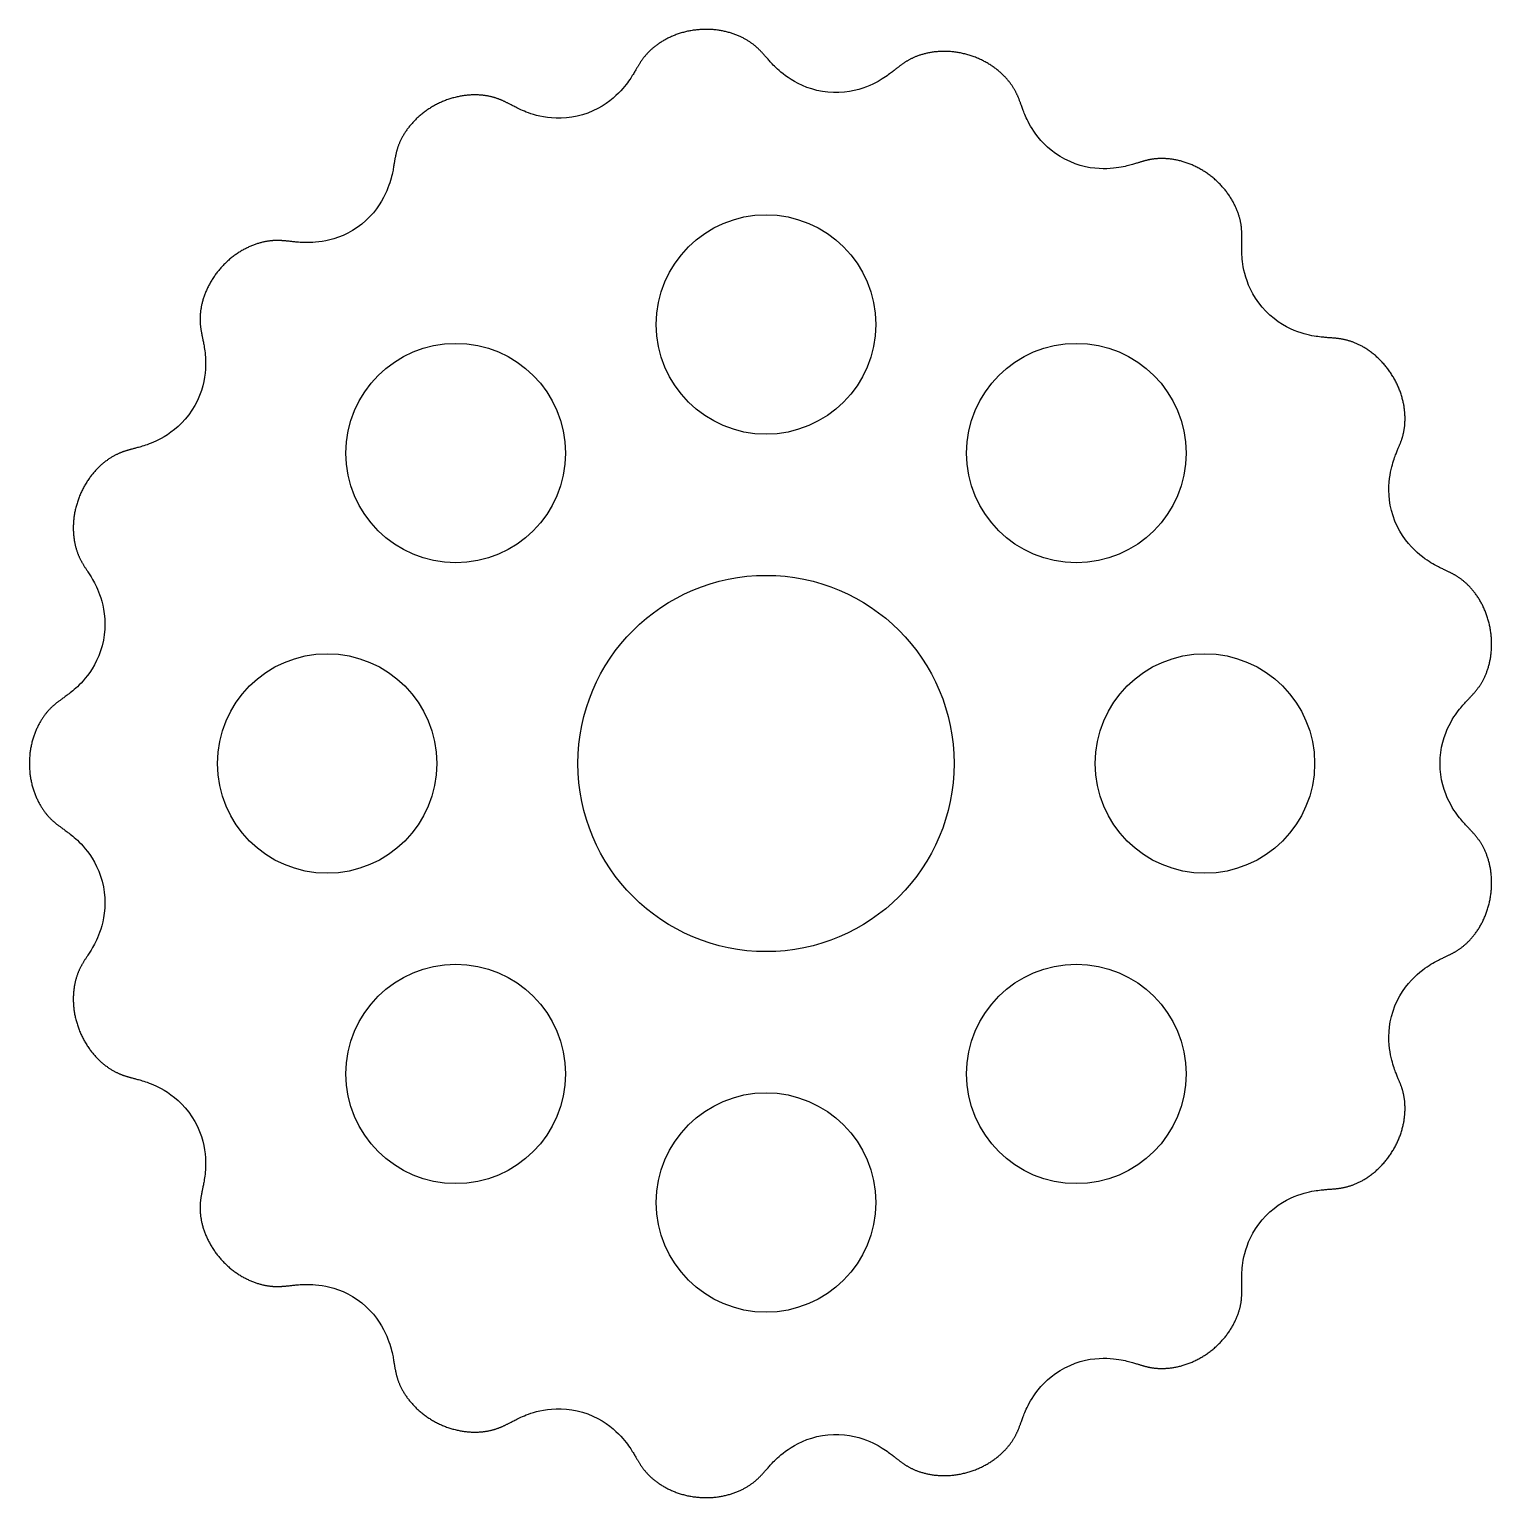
# Model space of a CAD drawing. Header units: metres. Extents: x -22.5 to 24.1, y -23.4 to 23.4.
import ezdxf

# ---------------------------------------------------------------- set-up
doc = ezdxf.new("R2010")
doc.units = ezdxf.units.M

msp = doc.modelspace()

# ---------------------------------------------------------------- linework, layer by layer
at = {"color": 7}
msp.add_lwpolyline([(22.5, 0), (22.506, 0.178), (22.523, 0.353), (22.552, 0.522), (22.588, 0.681), (22.632, 0.83), (22.681, 0.968), (22.733, 1.093), (22.787, 1.207), (22.841, 1.309), (22.893, 1.401), (22.944, 1.483), (22.993, 1.556), (23.039, 1.621), (23.083, 1.68), (23.124, 1.732), (23.162, 1.779), (23.198, 1.822), (23.231, 1.86), (23.261, 1.895), (23.29, 1.927), (23.316, 1.956), (23.341, 1.983), (23.364, 2.008), (23.386, 2.031), (23.406, 2.052), (23.425, 2.072), (23.443, 2.091), (23.461, 2.109), (23.477, 2.127), (23.492, 2.143), (23.507, 2.159), (23.521, 2.174), (23.535, 2.189), (23.548, 2.203), (23.561, 2.217), (23.574, 2.231), (23.586, 2.245), (23.598, 2.259), (23.61, 2.272), (23.621, 2.286), (23.633, 2.299), (23.644, 2.313), (23.656, 2.327), (23.667, 2.341), (23.678, 2.355), (23.689, 2.369), (23.7, 2.384), (23.711, 2.398), (23.722, 2.413), (23.733, 2.429), (23.744, 2.444), (23.756, 2.46), (23.767, 2.476), (23.778, 2.493), (23.789, 2.51), (23.8, 2.527), (23.811, 2.545), (23.822, 2.563), (23.833, 2.582), (23.844, 2.601), (23.855, 2.62), (23.866, 2.64), (23.876, 2.66), (23.887, 2.681), (23.898, 2.702), (23.909, 2.724), (23.919, 2.746), (23.93, 2.768), (23.94, 2.791), (23.95, 2.815), (23.96, 2.838), (23.97, 2.863), (23.98, 2.887), (23.99, 2.913), (23.999, 2.938), (24.008, 2.964), (24.017, 2.991), (24.026, 3.018), (24.035, 3.045), (24.043, 3.073), (24.051, 3.101), (24.059, 3.13), (24.067, 3.159), (24.074, 3.188), (24.081, 3.218), (24.088, 3.248), (24.094, 3.278), (24.1, 3.309), (24.106, 3.34), (24.112, 3.371), (24.117, 3.403), (24.121, 3.435), (24.126, 3.468), (24.13, 3.5), (24.133, 3.533), (24.137, 3.566), (24.139, 3.6), (24.142, 3.633), (24.144, 3.667), (24.145, 3.701), (24.146, 3.736), (24.147, 3.77), (24.147, 3.805), (24.147, 3.839), (24.147, 3.874), (24.145, 3.909), (24.144, 3.944), (24.142, 3.979), (24.14, 4.014), (24.137, 4.05), (24.133, 4.085), (24.13, 4.12), (24.125, 4.156), (24.121, 4.191), (24.115, 4.226), (24.11, 4.261), (24.104, 4.296), (24.097, 4.332), (24.09, 4.367), (24.083, 4.401), (24.075, 4.436), (24.067, 4.471), (24.058, 4.505), (24.049, 4.54), (24.04, 4.574), (24.03, 4.608), (24.019, 4.641), (24.008, 4.675), (23.997, 4.708), (23.986, 4.741), (23.974, 4.774), (23.962, 4.807), (23.949, 4.839), (23.936, 4.871), (23.923, 4.902), (23.909, 4.933), (23.895, 4.964), (23.881, 4.995), (23.866, 5.025), (23.851, 5.055), (23.836, 5.085), (23.821, 5.114), (23.805, 5.142), (23.789, 5.171), (23.773, 5.199), (23.756, 5.226), (23.74, 5.253), (23.723, 5.28), (23.706, 5.306), (23.689, 5.332), (23.672, 5.357), (23.654, 5.382), (23.637, 5.406), (23.619, 5.43), (23.601, 5.453), (23.584, 5.476), (23.566, 5.499), (23.548, 5.521), (23.53, 5.542), (23.512, 5.563), (23.494, 5.584), (23.476, 5.604), (23.457, 5.624), (23.439, 5.643), (23.421, 5.662), (23.403, 5.68), (23.385, 5.698), (23.368, 5.715), (23.35, 5.732), (23.332, 5.748), (23.314, 5.764), (23.297, 5.78), (23.279, 5.795), (23.262, 5.809), (23.245, 5.824), (23.228, 5.837), (23.211, 5.851), (23.194, 5.864), (23.177, 5.877), (23.16, 5.889), (23.144, 5.901), (23.128, 5.912), (23.111, 5.924), (23.095, 5.935), (23.079, 5.945), (23.064, 5.955), (23.048, 5.966), (23.032, 5.975), (23.016, 5.985), (23.001, 5.994), (22.985, 6.003), (22.97, 6.012), (22.954, 6.021), (22.939, 6.03), (22.923, 6.038), (22.908, 6.047), (22.892, 6.055), (22.876, 6.064), (22.859, 6.072), (22.843, 6.081), (22.826, 6.089), (22.808, 6.098), (22.79, 6.106), (22.771, 6.115), (22.752, 6.125), (22.732, 6.134), (22.711, 6.144), (22.689, 6.155), (22.665, 6.166), (22.641, 6.177), (22.614, 6.19), (22.586, 6.203), (22.556, 6.218), (22.524, 6.234), (22.489, 6.251), (22.452, 6.27), (22.411, 6.291), (22.368, 6.314), (22.32, 6.34), (22.268, 6.369), (22.212, 6.403), (22.152, 6.44), (22.086, 6.483), (22.015, 6.532), (21.939, 6.588), (21.858, 6.653), (21.772, 6.726), (21.682, 6.81), (21.589, 6.906), (21.494, 7.013), (21.399, 7.133), (21.306, 7.266), (21.217, 7.41), (21.136, 7.565), (21.064, 7.728), (21.002, 7.895), (20.952, 8.065), (20.915, 8.233), (20.889, 8.396), (20.874, 8.553), (20.868, 8.701), (20.869, 8.839), (20.877, 8.967), (20.889, 9.084), (20.905, 9.191), (20.923, 9.288), (20.941, 9.376), (20.961, 9.456), (20.98, 9.528), (21, 9.593), (21.018, 9.652), (21.036, 9.706), (21.053, 9.754), (21.07, 9.799), (21.085, 9.84), (21.099, 9.877), (21.113, 9.912), (21.126, 9.944), (21.138, 9.974), (21.149, 10.002), (21.16, 10.028), (21.17, 10.052), (21.18, 10.075), (21.189, 10.097), (21.197, 10.118), (21.206, 10.139), (21.213, 10.158), (21.221, 10.177), (21.228, 10.195), (21.235, 10.213), (21.242, 10.231), (21.248, 10.248), (21.255, 10.265), (21.261, 10.282), (21.267, 10.299), (21.273, 10.316), (21.278, 10.333), (21.284, 10.35), (21.289, 10.367), (21.295, 10.384), (21.3, 10.401), (21.305, 10.419), (21.31, 10.436), (21.315, 10.454), (21.32, 10.473), (21.325, 10.491), (21.329, 10.51), (21.334, 10.529), (21.338, 10.548), (21.342, 10.568), (21.346, 10.588), (21.35, 10.609), (21.354, 10.629), (21.357, 10.651), (21.361, 10.672), (21.364, 10.694), (21.367, 10.716), (21.37, 10.739), (21.373, 10.762), (21.375, 10.786), (21.377, 10.81), (21.379, 10.834), (21.381, 10.859), (21.382, 10.884), (21.383, 10.909), (21.384, 10.935), (21.385, 10.961), (21.385, 10.988), (21.385, 11.014), (21.385, 11.042), (21.384, 11.069), (21.383, 11.097), (21.382, 11.125), (21.38, 11.154), (21.378, 11.183), (21.375, 11.212), (21.372, 11.241), (21.369, 11.271), (21.365, 11.301), (21.361, 11.331), (21.357, 11.361), (21.352, 11.392), (21.347, 11.423), (21.341, 11.454), (21.335, 11.485), (21.328, 11.517), (21.321, 11.548), (21.313, 11.58), (21.305, 11.612), (21.297, 11.644), (21.288, 11.676), (21.279, 11.708), (21.269, 11.74), (21.259, 11.773), (21.248, 11.805), (21.237, 11.837), (21.225, 11.87), (21.213, 11.902), (21.2, 11.934), (21.187, 11.966), (21.174, 11.999), (21.16, 12.031), (21.145, 12.063), (21.13, 12.095), (21.115, 12.127), (21.099, 12.158), (21.083, 12.19), (21.067, 12.221), (21.05, 12.253), (21.032, 12.284), (21.014, 12.315), (20.996, 12.345), (20.977, 12.376), (20.958, 12.406), (20.939, 12.436), (20.919, 12.465), (20.899, 12.495), (20.878, 12.524), (20.858, 12.553), (20.837, 12.581), (20.815, 12.609), (20.793, 12.637), (20.771, 12.664), (20.749, 12.692), (20.726, 12.718), (20.703, 12.745), (20.68, 12.771), (20.657, 12.796), (20.633, 12.821), (20.609, 12.846), (20.585, 12.87), (20.561, 12.894), (20.537, 12.918), (20.512, 12.941), (20.488, 12.963), (20.463, 12.985), (20.438, 13.007), (20.413, 13.028), (20.388, 13.049), (20.363, 13.069), (20.338, 13.089), (20.313, 13.108), (20.287, 13.127), (20.262, 13.146), (20.237, 13.164), (20.212, 13.181), (20.186, 13.198), (20.161, 13.215), (20.136, 13.231), (20.111, 13.246), (20.086, 13.261), (20.061, 13.276), (20.037, 13.29), (20.012, 13.304), (19.987, 13.317), (19.963, 13.33), (19.939, 13.342), (19.915, 13.354), (19.891, 13.365), (19.868, 13.376), (19.844, 13.387), (19.821, 13.397), (19.798, 13.407), (19.775, 13.416), (19.753, 13.425), (19.73, 13.434), (19.708, 13.442), (19.687, 13.45), (19.665, 13.457), (19.644, 13.464), (19.623, 13.471), (19.602, 13.478), (19.582, 13.484), (19.561, 13.49), (19.541, 13.495), (19.522, 13.5), (19.502, 13.505), (19.483, 13.51), (19.464, 13.515), (19.445, 13.519), (19.427, 13.523), (19.408, 13.526), (19.39, 13.53), (19.372, 13.533), (19.354, 13.536), (19.336, 13.539), (19.319, 13.542), (19.301, 13.545), (19.283, 13.547), (19.266, 13.55), (19.248, 13.552), (19.23, 13.554), (19.212, 13.556), (19.194, 13.558), (19.175, 13.56), (19.157, 13.562), (19.137, 13.564), (19.117, 13.565), (19.097, 13.567), (19.076, 13.569), (19.054, 13.57), (19.031, 13.572), (19.007, 13.574), (18.981, 13.575), (18.954, 13.577), (18.926, 13.579), (18.895, 13.582), (18.863, 13.584), (18.827, 13.587), (18.79, 13.591), (18.749, 13.595), (18.704, 13.599), (18.656, 13.605), (18.603, 13.612), (18.546, 13.62), (18.483, 13.63), (18.414, 13.643), (18.339, 13.658), (18.257, 13.678), (18.168, 13.701), (18.071, 13.731), (17.966, 13.766), (17.853, 13.81), (17.733, 13.863), (17.607, 13.926), (17.476, 14.001), (17.342, 14.088), (17.207, 14.188), (17.074, 14.3), (16.946, 14.423), (16.826, 14.555), (16.716, 14.694), (16.617, 14.837), (16.531, 14.981), (16.458, 15.122), (16.396, 15.259), (16.345, 15.39), (16.304, 15.514), (16.271, 15.63), (16.246, 15.737), (16.226, 15.836), (16.211, 15.926), (16.199, 16.009), (16.191, 16.085), (16.185, 16.154), (16.181, 16.218), (16.178, 16.275), (16.176, 16.328), (16.175, 16.377), (16.174, 16.421), (16.174, 16.462), (16.174, 16.5), (16.175, 16.535), (16.175, 16.568), (16.176, 16.598), (16.176, 16.627), (16.177, 16.654), (16.177, 16.679), (16.178, 16.703), (16.178, 16.726), (16.179, 16.748), (16.179, 16.769), (16.179, 16.79), (16.179, 16.81), (16.179, 16.829), (16.179, 16.848), (16.179, 16.866), (16.179, 16.885), (16.178, 16.903), (16.178, 16.921), (16.177, 16.939), (16.177, 16.956), (16.176, 16.974), (16.175, 16.992), (16.173, 17.01), (16.172, 17.028), (16.171, 17.046), (16.169, 17.064), (16.167, 17.083), (16.165, 17.101), (16.163, 17.12), (16.16, 17.139), (16.158, 17.159), (16.155, 17.178), (16.152, 17.198), (16.148, 17.218), (16.144, 17.239), (16.141, 17.259), (16.136, 17.28), (16.132, 17.302), (16.127, 17.323), (16.122, 17.345), (16.116, 17.367), (16.11, 17.39), (16.104, 17.412), (16.098, 17.435), (16.091, 17.459), (16.084, 17.482), (16.076, 17.506), (16.068, 17.53), (16.06, 17.554), (16.051, 17.579), (16.042, 17.604), (16.032, 17.629), (16.022, 17.654), (16.011, 17.679), (16, 17.705), (15.989, 17.731), (15.977, 17.757), (15.965, 17.783), (15.952, 17.809), (15.939, 17.835), (15.925, 17.862), (15.911, 17.888), (15.897, 17.915), (15.882, 17.942), (15.866, 17.969), (15.85, 17.995), (15.834, 18.022), (15.817, 18.049), (15.799, 18.076), (15.781, 18.103), (15.763, 18.13), (15.744, 18.157), (15.725, 18.183), (15.705, 18.21), (15.685, 18.237), (15.664, 18.263), (15.643, 18.29), (15.621, 18.316), (15.599, 18.342), (15.577, 18.368), (15.554, 18.394), (15.531, 18.419), (15.507, 18.445), (15.483, 18.47), (15.458, 18.495), (15.433, 18.52), (15.408, 18.544), (15.382, 18.569), (15.356, 18.592), (15.33, 18.616), (15.303, 18.64), (15.276, 18.663), (15.248, 18.685), (15.221, 18.708), (15.193, 18.73), (15.164, 18.752), (15.136, 18.773), (15.107, 18.794), (15.078, 18.814), (15.049, 18.835), (15.019, 18.854), (14.989, 18.874), (14.959, 18.893), (14.929, 18.911), (14.899, 18.93), (14.868, 18.947), (14.838, 18.965), (14.807, 18.981), (14.776, 18.998), (14.745, 19.014), (14.714, 19.029), (14.683, 19.044), (14.652, 19.059), (14.621, 19.073), (14.59, 19.087), (14.559, 19.1), (14.527, 19.113), (14.496, 19.125), (14.465, 19.137), (14.434, 19.148), (14.403, 19.159), (14.372, 19.169), (14.341, 19.179), (14.311, 19.189), (14.28, 19.198), (14.25, 19.206), (14.22, 19.214), (14.19, 19.222), (14.16, 19.229), (14.13, 19.236), (14.101, 19.243), (14.071, 19.249), (14.042, 19.254), (14.014, 19.259), (13.985, 19.264), (13.957, 19.268), (13.929, 19.272), (13.901, 19.276), (13.874, 19.279), (13.847, 19.282), (13.82, 19.284), (13.794, 19.287), (13.768, 19.288), (13.742, 19.29), (13.716, 19.291), (13.691, 19.292), (13.667, 19.293), (13.642, 19.293), (13.618, 19.293), (13.595, 19.293), (13.572, 19.292), (13.549, 19.291), (13.526, 19.29), (13.504, 19.289), (13.482, 19.288), (13.461, 19.286), (13.44, 19.284), (13.419, 19.282), (13.399, 19.28), (13.379, 19.278), (13.359, 19.275), (13.34, 19.273), (13.321, 19.27), (13.302, 19.267), (13.283, 19.264), (13.265, 19.26), (13.247, 19.257), (13.229, 19.253), (13.211, 19.25), (13.194, 19.246), (13.176, 19.242), (13.159, 19.238), (13.142, 19.234), (13.124, 19.23), (13.107, 19.225), (13.089, 19.221), (13.072, 19.216), (13.054, 19.211), (13.036, 19.206), (13.017, 19.201), (12.998, 19.195), (12.979, 19.19), (12.959, 19.184), (12.938, 19.177), (12.916, 19.171), (12.893, 19.164), (12.869, 19.156), (12.843, 19.148), (12.816, 19.14), (12.788, 19.131), (12.757, 19.122), (12.723, 19.112), (12.688, 19.102), (12.649, 19.091), (12.606, 19.079), (12.56, 19.067), (12.51, 19.055), (12.454, 19.042), (12.394, 19.029), (12.326, 19.015), (12.253, 19.003), (12.171, 18.991), (12.081, 18.98), (11.982, 18.972), (11.874, 18.966), (11.756, 18.965), (11.627, 18.97), (11.489, 18.981), (11.341, 19.001), (11.186, 19.032), (11.025, 19.073), (10.862, 19.127), (10.697, 19.193), (10.537, 19.27), (10.382, 19.358), (10.236, 19.453), (10.101, 19.555), (9.978, 19.66), (9.868, 19.766), (9.77, 19.87), (9.685, 19.972), (9.61, 20.069), (9.545, 20.161), (9.489, 20.247), (9.441, 20.328), (9.399, 20.402), (9.362, 20.471), (9.331, 20.535), (9.303, 20.593), (9.279, 20.647), (9.257, 20.697), (9.238, 20.742), (9.221, 20.784), (9.206, 20.823), (9.192, 20.859), (9.18, 20.893), (9.168, 20.924), (9.157, 20.953), (9.147, 20.98), (9.138, 21.006), (9.129, 21.03), (9.121, 21.053), (9.113, 21.075), (9.105, 21.095), (9.098, 21.115), (9.091, 21.135), (9.083, 21.153), (9.076, 21.172), (9.07, 21.189), (9.063, 21.207), (9.056, 21.224), (9.049, 21.24), (9.042, 21.257), (9.035, 21.274), (9.028, 21.29), (9.021, 21.306), (9.013, 21.322), (9.006, 21.339), (8.998, 21.355), (8.99, 21.371), (8.982, 21.388), (8.974, 21.404), (8.965, 21.421), (8.956, 21.438), (8.947, 21.455), (8.938, 21.472), (8.928, 21.489), (8.918, 21.506), (8.908, 21.524), (8.897, 21.541), (8.886, 21.559), (8.875, 21.577), (8.863, 21.595), (8.85, 21.614), (8.838, 21.632), (8.825, 21.651), (8.811, 21.669), (8.798, 21.688), (8.783, 21.707), (8.769, 21.727), (8.753, 21.746), (8.738, 21.765), (8.722, 21.785), (8.705, 21.804), (8.688, 21.824), (8.671, 21.844), (8.653, 21.864), (8.635, 21.884), (8.616, 21.903), (8.596, 21.923), (8.577, 21.943), (8.556, 21.963), (8.536, 21.983), (8.514, 22.003), (8.493, 22.023), (8.47, 22.043), (8.448, 22.062), (8.425, 22.082), (8.401, 22.101), (8.377, 22.121), (8.352, 22.14), (8.327, 22.159), (8.302, 22.178), (8.276, 22.197), (8.25, 22.216), (8.223, 22.234), (8.196, 22.252), (8.168, 22.27), (8.14, 22.288), (8.112, 22.306), (8.083, 22.323), (8.054, 22.34), (8.024, 22.357), (7.995, 22.373), (7.964, 22.39), (7.934, 22.405), (7.903, 22.421), (7.872, 22.436), (7.84, 22.451), (7.808, 22.466), (7.776, 22.48), (7.744, 22.494), (7.711, 22.507), (7.678, 22.52), (7.645, 22.533), (7.612, 22.545), (7.578, 22.557), (7.544, 22.568), (7.51, 22.579), (7.476, 22.59), (7.442, 22.6), (7.408, 22.609), (7.373, 22.619), (7.339, 22.627), (7.304, 22.636), (7.269, 22.644), (7.235, 22.651), (7.2, 22.658), (7.165, 22.665), (7.13, 22.671), (7.095, 22.676), (7.061, 22.682), (7.026, 22.686), (6.991, 22.691), (6.957, 22.694), (6.922, 22.698), (6.888, 22.701), (6.853, 22.703), (6.819, 22.705), (6.785, 22.707), (6.751, 22.708), (6.718, 22.709), (6.684, 22.709), (6.651, 22.709), (6.618, 22.708), (6.585, 22.707), (6.552, 22.706), (6.52, 22.704), (6.488, 22.702), (6.456, 22.699), (6.424, 22.696), (6.393, 22.693), (6.362, 22.69), (6.332, 22.686), (6.301, 22.681), (6.272, 22.677), (6.242, 22.672), (6.213, 22.667), (6.184, 22.661), (6.156, 22.655), (6.128, 22.649), (6.1, 22.643), (6.073, 22.636), (6.046, 22.629), (6.02, 22.622), (5.994, 22.615), (5.968, 22.608), (5.943, 22.6), (5.919, 22.592), (5.895, 22.584), (5.871, 22.576), (5.847, 22.567), (5.825, 22.559), (5.802, 22.55), (5.78, 22.542), (5.759, 22.533), (5.737, 22.524), (5.717, 22.515), (5.696, 22.506), (5.676, 22.497), (5.657, 22.487), (5.638, 22.478), (5.619, 22.469), (5.601, 22.459), (5.583, 22.45), (5.566, 22.44), (5.548, 22.431), (5.531, 22.421), (5.515, 22.412), (5.499, 22.402), (5.483, 22.393), (5.467, 22.383), (5.452, 22.373), (5.436, 22.363), (5.421, 22.354), (5.406, 22.344), (5.392, 22.334), (5.377, 22.324), (5.362, 22.313), (5.348, 22.303), (5.333, 22.293), (5.318, 22.282), (5.304, 22.271), (5.289, 22.26), (5.273, 22.248), (5.258, 22.236), (5.242, 22.224), (5.225, 22.211), (5.208, 22.198), (5.19, 22.184), (5.172, 22.169), (5.152, 22.154), (5.132, 22.138), (5.11, 22.12), (5.086, 22.102), (5.061, 22.083), (5.034, 22.062), (5.005, 22.039), (4.974, 22.015), (4.939, 21.99), (4.901, 21.962), (4.86, 21.933), (4.814, 21.901), (4.763, 21.868), (4.707, 21.832), (4.644, 21.794), (4.574, 21.753), (4.496, 21.711), (4.409, 21.668), (4.313, 21.624), (4.205, 21.58), (4.087, 21.537), (3.956, 21.497), (3.814, 21.461), (3.661, 21.432), (3.498, 21.41), (3.327, 21.399), (3.151, 21.398), (2.973, 21.409), (2.797, 21.432), (2.624, 21.467), (2.46, 21.511), (2.305, 21.562), (2.161, 21.62), (2.029, 21.682), (1.91, 21.745), (1.803, 21.809), (1.706, 21.872), (1.621, 21.933), (1.544, 21.991), (1.476, 22.046), (1.416, 22.098), (1.362, 22.147), (1.314, 22.192), (1.271, 22.234), (1.232, 22.273), (1.197, 22.309), (1.165, 22.343), (1.136, 22.374), (1.11, 22.403), (1.085, 22.43), (1.063, 22.456), (1.042, 22.479), (1.023, 22.501), (1.004, 22.522), (0.987, 22.542), (0.971, 22.56), (0.956, 22.578), (0.941, 22.595), (0.926, 22.611), (0.913, 22.627), (0.899, 22.642), (0.886, 22.656), (0.873, 22.67), (0.861, 22.684), (0.848, 22.698), (0.835, 22.711), (0.823, 22.724), (0.811, 22.737), (0.798, 22.749), (0.785, 22.762), (0.773, 22.774), (0.76, 22.787), (0.747, 22.799), (0.734, 22.812), (0.72, 22.824), (0.707, 22.836), (0.693, 22.849), (0.678, 22.861), (0.664, 22.874), (0.649, 22.886), (0.634, 22.899), (0.618, 22.911), (0.602, 22.924), (0.586, 22.936), (0.569, 22.949), (0.552, 22.962), (0.535, 22.974), (0.517, 22.987), (0.499, 23), (0.48, 23.012), (0.461, 23.025), (0.441, 23.038), (0.421, 23.05), (0.4, 23.063), (0.379, 23.075), (0.358, 23.088), (0.336, 23.1), (0.314, 23.113), (0.291, 23.125), (0.267, 23.137), (0.244, 23.149), (0.22, 23.161), (0.195, 23.173), (0.17, 23.184), (0.144, 23.196), (0.118, 23.207), (0.092, 23.218), (0.065, 23.229), (0.038, 23.24), (0.01, 23.25), (-0.018, 23.26), (-0.047, 23.27), (-0.076, 23.28), (-0.105, 23.29), (-0.135, 23.299), (-0.165, 23.308), (-0.196, 23.316), (-0.226, 23.325), (-0.258, 23.333), (-0.289, 23.34), (-0.321, 23.348), (-0.353, 23.354), (-0.386, 23.361), (-0.418, 23.367), (-0.451, 23.373), (-0.485, 23.379), (-0.518, 23.384), (-0.552, 23.388), (-0.586, 23.393), (-0.62, 23.396), (-0.655, 23.4), (-0.689, 23.403), (-0.724, 23.405), (-0.759, 23.408), (-0.794, 23.409), (-0.829, 23.41), (-0.864, 23.411), (-0.9, 23.412), (-0.935, 23.412), (-0.971, 23.411), (-1.006, 23.41), (-1.042, 23.409), (-1.077, 23.407), (-1.113, 23.404), (-1.148, 23.402), (-1.184, 23.398), (-1.219, 23.395), (-1.255, 23.39), (-1.29, 23.386), (-1.325, 23.381), (-1.361, 23.375), (-1.396, 23.369), (-1.43, 23.363), (-1.465, 23.356), (-1.5, 23.349), (-1.534, 23.341), (-1.568, 23.333), (-1.602, 23.325), (-1.636, 23.316), (-1.669, 23.307), (-1.703, 23.297), (-1.736, 23.287), (-1.768, 23.276), (-1.801, 23.266), (-1.833, 23.255), (-1.864, 23.243), (-1.896, 23.231), (-1.927, 23.219), (-1.958, 23.207), (-1.988, 23.194), (-2.018, 23.181), (-2.048, 23.168), (-2.077, 23.154), (-2.106, 23.141), (-2.134, 23.127), (-2.162, 23.112), (-2.19, 23.098), (-2.217, 23.083), (-2.244, 23.068), (-2.27, 23.053), (-2.296, 23.038), (-2.321, 23.023), (-2.346, 23.007), (-2.371, 22.992), (-2.395, 22.976), (-2.418, 22.96), (-2.441, 22.944), (-2.464, 22.928), (-2.486, 22.912), (-2.508, 22.896), (-2.529, 22.88), (-2.55, 22.863), (-2.57, 22.847), (-2.59, 22.831), (-2.609, 22.815), (-2.628, 22.798), (-2.646, 22.782), (-2.664, 22.766), (-2.682, 22.75), (-2.699, 22.734), (-2.715, 22.718), (-2.731, 22.702), (-2.747, 22.686), (-2.762, 22.67), (-2.777, 22.655), (-2.792, 22.639), (-2.806, 22.624), (-2.82, 22.608), (-2.833, 22.593), (-2.846, 22.578), (-2.859, 22.563), (-2.871, 22.548), (-2.883, 22.533), (-2.895, 22.518), (-2.906, 22.503), (-2.918, 22.489), (-2.929, 22.474), (-2.939, 22.459), (-2.95, 22.445), (-2.96, 22.43), (-2.97, 22.415), (-2.98, 22.401), (-2.99, 22.386), (-3, 22.371), (-3.01, 22.356), (-3.02, 22.341), (-3.03, 22.325), (-3.04, 22.309), (-3.05, 22.293), (-3.06, 22.277), (-3.071, 22.26), (-3.081, 22.242), (-3.092, 22.223), (-3.104, 22.204), (-3.116, 22.184), (-3.128, 22.163), (-3.141, 22.141), (-3.155, 22.117), (-3.17, 22.092), (-3.186, 22.065), (-3.203, 22.036), (-3.222, 22.006), (-3.243, 21.972), (-3.265, 21.937), (-3.29, 21.898), (-3.317, 21.856), (-3.348, 21.811), (-3.382, 21.762), (-3.42, 21.709), (-3.464, 21.652), (-3.513, 21.591), (-3.569, 21.524), (-3.632, 21.454), (-3.704, 21.379), (-3.786, 21.3), (-3.879, 21.218), (-3.983, 21.133), (-4.099, 21.049), (-4.229, 20.965), (-4.37, 20.885), (-4.523, 20.811), (-4.685, 20.744), (-4.853, 20.688), (-5.026, 20.643), (-5.199, 20.61), (-5.37, 20.589), (-5.535, 20.579), (-5.692, 20.578), (-5.839, 20.587), (-5.976, 20.601), (-6.102, 20.621), (-6.217, 20.644), (-6.321, 20.67), (-6.416, 20.696), (-6.501, 20.723), (-6.578, 20.75), (-6.647, 20.776), (-6.71, 20.801), (-6.767, 20.825), (-6.818, 20.848), (-6.865, 20.869), (-6.908, 20.889), (-6.947, 20.908), (-6.983, 20.926), (-7.016, 20.943), (-7.046, 20.958), (-7.075, 20.973), (-7.101, 20.987), (-7.126, 21), (-7.15, 21.012), (-7.172, 21.024), (-7.193, 21.035), (-7.213, 21.045), (-7.232, 21.055), (-7.251, 21.065), (-7.269, 21.074), (-7.287, 21.083), (-7.304, 21.092), (-7.321, 21.1), (-7.337, 21.108), (-7.354, 21.116), (-7.37, 21.124), (-7.386, 21.131), (-7.402, 21.138), (-7.419, 21.146), (-7.435, 21.153), (-7.452, 21.16), (-7.468, 21.167), (-7.485, 21.173), (-7.502, 21.18), (-7.519, 21.187), (-7.536, 21.193), (-7.554, 21.2), (-7.572, 21.206), (-7.59, 21.212), (-7.609, 21.219), (-7.628, 21.225), (-7.647, 21.231), (-7.667, 21.237), (-7.687, 21.242), (-7.707, 21.248), (-7.728, 21.254), (-7.749, 21.259), (-7.771, 21.264), (-7.793, 21.269), (-7.815, 21.274), (-7.838, 21.279), (-7.861, 21.284), (-7.885, 21.288), (-7.909, 21.292), (-7.933, 21.296), (-7.958, 21.3), (-7.983, 21.303), (-8.009, 21.306), (-8.035, 21.309), (-8.061, 21.312), (-8.088, 21.314), (-8.115, 21.317), (-8.143, 21.318), (-8.171, 21.32), (-8.199, 21.321), (-8.228, 21.322), (-8.256, 21.323), (-8.286, 21.323), (-8.315, 21.323), (-8.345, 21.322), (-8.375, 21.321), (-8.406, 21.32), (-8.437, 21.318), (-8.468, 21.316), (-8.499, 21.314), (-8.53, 21.311), (-8.562, 21.307), (-8.594, 21.304), (-8.626, 21.299), (-8.658, 21.295), (-8.691, 21.29), (-8.723, 21.284), (-8.756, 21.278), (-8.789, 21.272), (-8.822, 21.265), (-8.855, 21.258), (-8.888, 21.25), (-8.921, 21.242), (-8.955, 21.233), (-8.988, 21.224), (-9.021, 21.215), (-9.055, 21.205), (-9.088, 21.194), (-9.121, 21.183), (-9.155, 21.172), (-9.188, 21.16), (-9.221, 21.147), (-9.254, 21.135), (-9.287, 21.121), (-9.32, 21.108), (-9.352, 21.094), (-9.385, 21.079), (-9.417, 21.064), (-9.449, 21.049), (-9.481, 21.033), (-9.513, 21.017), (-9.545, 21), (-9.576, 20.983), (-9.607, 20.966), (-9.638, 20.948), (-9.669, 20.93), (-9.699, 20.912), (-9.729, 20.893), (-9.759, 20.874), (-9.788, 20.854), (-9.817, 20.834), (-9.846, 20.814), (-9.874, 20.794), (-9.902, 20.773), (-9.929, 20.752), (-9.957, 20.731), (-9.983, 20.71), (-10.01, 20.688), (-10.036, 20.666), (-10.061, 20.644), (-10.087, 20.622), (-10.111, 20.599), (-10.136, 20.577), (-10.159, 20.554), (-10.183, 20.531), (-10.206, 20.508), (-10.228, 20.485), (-10.25, 20.462), (-10.272, 20.438), (-10.293, 20.415), (-10.314, 20.391), (-10.334, 20.368), (-10.353, 20.344), (-10.373, 20.321), (-10.391, 20.297), (-10.41, 20.274), (-10.427, 20.25), (-10.445, 20.227), (-10.461, 20.204), (-10.478, 20.18), (-10.494, 20.157), (-10.509, 20.134), (-10.524, 20.111), (-10.538, 20.088), (-10.552, 20.065), (-10.566, 20.042), (-10.579, 20.02), (-10.592, 19.998), (-10.604, 19.976), (-10.616, 19.954), (-10.627, 19.932), (-10.638, 19.91), (-10.649, 19.889), (-10.659, 19.868), (-10.669, 19.847), (-10.678, 19.826), (-10.687, 19.805), (-10.696, 19.785), (-10.704, 19.765), (-10.712, 19.745), (-10.72, 19.726), (-10.727, 19.706), (-10.734, 19.687), (-10.741, 19.668), (-10.747, 19.65), (-10.754, 19.631), (-10.759, 19.613), (-10.765, 19.595), (-10.771, 19.577), (-10.776, 19.559), (-10.781, 19.541), (-10.785, 19.524), (-10.79, 19.506), (-10.794, 19.489), (-10.799, 19.472), (-10.803, 19.454), (-10.807, 19.437), (-10.811, 19.419), (-10.814, 19.402), (-10.818, 19.384), (-10.822, 19.366), (-10.825, 19.348), (-10.829, 19.329), (-10.832, 19.31), (-10.836, 19.291), (-10.839, 19.27), (-10.843, 19.249), (-10.847, 19.228), (-10.851, 19.205), (-10.855, 19.181), (-10.859, 19.156), (-10.863, 19.129), (-10.868, 19.101), (-10.873, 19.07), (-10.879, 19.038), (-10.885, 19.003), (-10.892, 18.965), (-10.899, 18.925), (-10.908, 18.881), (-10.918, 18.833), (-10.93, 18.781), (-10.944, 18.724), (-10.96, 18.662), (-10.979, 18.594), (-11.002, 18.521), (-11.029, 18.44), (-11.061, 18.353), (-11.099, 18.259), (-11.145, 18.157), (-11.2, 18.049), (-11.264, 17.934), (-11.339, 17.814), (-11.427, 17.69), (-11.527, 17.564), (-11.639, 17.44), (-11.764, 17.318), (-11.899, 17.203), (-12.042, 17.096), (-12.19, 17), (-12.342, 16.915), (-12.492, 16.843), (-12.64, 16.784), (-12.782, 16.736), (-12.917, 16.698), (-13.043, 16.669), (-13.161, 16.647), (-13.269, 16.632), (-13.369, 16.622), (-13.46, 16.615), (-13.543, 16.612), (-13.619, 16.61), (-13.688, 16.611), (-13.751, 16.612), (-13.809, 16.615), (-13.861, 16.618), (-13.909, 16.621), (-13.953, 16.625), (-13.994, 16.628), (-14.032, 16.632), (-14.066, 16.636), (-14.099, 16.639), (-14.129, 16.642), (-14.157, 16.646), (-14.184, 16.649), (-14.209, 16.652), (-14.233, 16.654), (-14.256, 16.657), (-14.277, 16.659), (-14.298, 16.661), (-14.319, 16.664), (-14.338, 16.665), (-14.358, 16.667), (-14.376, 16.669), (-14.395, 16.671), (-14.413, 16.672), (-14.431, 16.673), (-14.449, 16.674), (-14.467, 16.675), (-14.485, 16.676), (-14.503, 16.677), (-14.52, 16.678), (-14.538, 16.678), (-14.556, 16.679), (-14.575, 16.679), (-14.593, 16.679), (-14.611, 16.679), (-14.63, 16.678), (-14.649, 16.678), (-14.669, 16.677), (-14.688, 16.676), (-14.708, 16.675), (-14.728, 16.674), (-14.748, 16.672), (-14.769, 16.67), (-14.79, 16.668), (-14.811, 16.666), (-14.833, 16.663), (-14.855, 16.661), (-14.877, 16.657), (-14.9, 16.654), (-14.923, 16.65), (-14.946, 16.646), (-14.969, 16.642), (-14.993, 16.637), (-15.017, 16.632), (-15.042, 16.627), (-15.066, 16.621), (-15.091, 16.615), (-15.117, 16.608), (-15.142, 16.601), (-15.168, 16.594), (-15.194, 16.586), (-15.22, 16.578), (-15.247, 16.57), (-15.274, 16.561), (-15.3, 16.551), (-15.328, 16.541), (-15.355, 16.531), (-15.382, 16.52), (-15.41, 16.509), (-15.438, 16.497), (-15.466, 16.485), (-15.494, 16.473), (-15.522, 16.46), (-15.55, 16.446), (-15.578, 16.432), (-15.607, 16.418), (-15.635, 16.403), (-15.664, 16.388), (-15.692, 16.372), (-15.72, 16.355), (-15.749, 16.339), (-15.777, 16.321), (-15.806, 16.304), (-15.834, 16.285), (-15.862, 16.267), (-15.89, 16.248), (-15.918, 16.228), (-15.946, 16.208), (-15.974, 16.188), (-16.002, 16.167), (-16.029, 16.146), (-16.057, 16.124), (-16.084, 16.102), (-16.111, 16.079), (-16.137, 16.056), (-16.164, 16.033), (-16.19, 16.009), (-16.216, 15.985), (-16.242, 15.96), (-16.267, 15.935), (-16.292, 15.91), (-16.317, 15.885), (-16.342, 15.859), (-16.366, 15.833), (-16.39, 15.806), (-16.413, 15.779), (-16.437, 15.752), (-16.459, 15.725), (-16.482, 15.697), (-16.504, 15.669), (-16.526, 15.641), (-16.547, 15.613), (-16.568, 15.584), (-16.588, 15.556), (-16.608, 15.527), (-16.628, 15.498), (-16.647, 15.469), (-16.666, 15.439), (-16.684, 15.41), (-16.702, 15.38), (-16.719, 15.351), (-16.736, 15.321), (-16.752, 15.291), (-16.768, 15.261), (-16.784, 15.231), (-16.799, 15.202), (-16.813, 15.172), (-16.828, 15.142), (-16.841, 15.112), (-16.854, 15.082), (-16.867, 15.052), (-16.879, 15.023), (-16.891, 14.993), (-16.902, 14.964), (-16.913, 14.934), (-16.924, 14.905), (-16.934, 14.876), (-16.943, 14.847), (-16.952, 14.818), (-16.961, 14.79), (-16.969, 14.762), (-16.977, 14.733), (-16.984, 14.705), (-16.991, 14.678), (-16.998, 14.65), (-17.004, 14.623), (-17.009, 14.596), (-17.015, 14.569), (-17.02, 14.543), (-17.024, 14.517), (-17.028, 14.491), (-17.032, 14.466), (-17.036, 14.441), (-17.039, 14.416), (-17.042, 14.391), (-17.044, 14.367), (-17.046, 14.343), (-17.048, 14.32), (-17.05, 14.297), (-17.051, 14.274), (-17.052, 14.251), (-17.053, 14.229), (-17.054, 14.207), (-17.054, 14.186), (-17.054, 14.165), (-17.054, 14.144), (-17.054, 14.124), (-17.053, 14.103), (-17.053, 14.084), (-17.052, 14.064), (-17.051, 14.045), (-17.049, 14.026), (-17.048, 14.007), (-17.046, 13.989), (-17.045, 13.97), (-17.043, 13.952), (-17.041, 13.934), (-17.039, 13.916), (-17.036, 13.899), (-17.034, 13.881), (-17.032, 13.863), (-17.029, 13.846), (-17.026, 13.828), (-17.023, 13.81), (-17.02, 13.792), (-17.017, 13.774), (-17.013, 13.755), (-17.01, 13.736), (-17.006, 13.717), (-17.002, 13.697), (-16.998, 13.676), (-16.994, 13.655), (-16.989, 13.632), (-16.984, 13.609), (-16.979, 13.584), (-16.974, 13.558), (-16.968, 13.53), (-16.962, 13.501), (-16.955, 13.469), (-16.949, 13.435), (-16.941, 13.398), (-16.934, 13.358), (-16.926, 13.315), (-16.919, 13.267), (-16.911, 13.216), (-16.903, 13.159), (-16.896, 13.097), (-16.889, 13.028), (-16.883, 12.953), (-16.879, 12.871), (-16.877, 12.78), (-16.877, 12.68), (-16.882, 12.571), (-16.893, 12.452), (-16.909, 12.324), (-16.934, 12.187), (-16.968, 12.042), (-17.013, 11.89), (-17.07, 11.733), (-17.14, 11.575), (-17.221, 11.418), (-17.314, 11.265), (-17.416, 11.12), (-17.525, 10.984), (-17.639, 10.859), (-17.754, 10.748), (-17.87, 10.648), (-17.983, 10.562), (-18.091, 10.486), (-18.195, 10.422), (-18.292, 10.366), (-18.383, 10.319), (-18.467, 10.278), (-18.545, 10.244), (-18.616, 10.214), (-18.682, 10.189), (-18.743, 10.167), (-18.798, 10.148), (-18.849, 10.131), (-18.896, 10.116), (-18.94, 10.103), (-18.979, 10.092), (-19.016, 10.081), (-19.051, 10.072), (-19.083, 10.063), (-19.112, 10.055), (-19.14, 10.048), (-19.167, 10.041), (-19.191, 10.035), (-19.215, 10.028), (-19.237, 10.022), (-19.259, 10.017), (-19.279, 10.011), (-19.299, 10.006), (-19.319, 10), (-19.337, 9.995), (-19.355, 9.99), (-19.373, 9.985), (-19.391, 9.979), (-19.408, 9.974), (-19.425, 9.969), (-19.442, 9.963), (-19.459, 9.958), (-19.476, 9.952), (-19.493, 9.946), (-19.51, 9.94), (-19.527, 9.934), (-19.544, 9.928), (-19.561, 9.921), (-19.578, 9.914), (-19.596, 9.907), (-19.613, 9.9), (-19.631, 9.893), (-19.649, 9.885), (-19.667, 9.877), (-19.685, 9.868), (-19.703, 9.859), (-19.722, 9.85), (-19.741, 9.841), (-19.76, 9.831), (-19.779, 9.821), (-19.798, 9.811), (-19.818, 9.8), (-19.838, 9.789), (-19.857, 9.777), (-19.878, 9.765), (-19.898, 9.752), (-19.918, 9.739), (-19.939, 9.726), (-19.96, 9.712), (-19.981, 9.698), (-20.002, 9.683), (-20.023, 9.668), (-20.044, 9.653), (-20.066, 9.637), (-20.087, 9.62), (-20.109, 9.603), (-20.13, 9.586), (-20.152, 9.568), (-20.174, 9.549), (-20.195, 9.531), (-20.217, 9.511), (-20.239, 9.491), (-20.261, 9.471), (-20.282, 9.45), (-20.304, 9.429), (-20.326, 9.407), (-20.347, 9.385), (-20.369, 9.362), (-20.39, 9.339), (-20.411, 9.316), (-20.432, 9.292), (-20.453, 9.267), (-20.474, 9.242), (-20.495, 9.217), (-20.515, 9.191), (-20.536, 9.165), (-20.556, 9.138), (-20.576, 9.111), (-20.595, 9.084), (-20.615, 9.056), (-20.634, 9.027), (-20.653, 8.999), (-20.671, 8.97), (-20.69, 8.94), (-20.708, 8.911), (-20.725, 8.881), (-20.743, 8.85), (-20.76, 8.82), (-20.776, 8.789), (-20.793, 8.757), (-20.809, 8.726), (-20.824, 8.694), (-20.84, 8.662), (-20.854, 8.629), (-20.869, 8.597), (-20.883, 8.564), (-20.896, 8.531), (-20.91, 8.498), (-20.922, 8.465), (-20.935, 8.431), (-20.947, 8.398), (-20.958, 8.364), (-20.969, 8.33), (-20.98, 8.296), (-20.99, 8.262), (-21, 8.228), (-21.009, 8.194), (-21.018, 8.16), (-21.026, 8.126), (-21.034, 8.091), (-21.041, 8.057), (-21.048, 8.023), (-21.055, 7.989), (-21.061, 7.955), (-21.066, 7.921), (-21.072, 7.887), (-21.076, 7.854), (-21.081, 7.82), (-21.084, 7.786), (-21.088, 7.753), (-21.091, 7.72), (-21.093, 7.687), (-21.095, 7.654), (-21.097, 7.622), (-21.098, 7.589), (-21.099, 7.557), (-21.099, 7.525), (-21.099, 7.494), (-21.099, 7.462), (-21.098, 7.431), (-21.097, 7.4), (-21.095, 7.37), (-21.094, 7.34), (-21.091, 7.31), (-21.089, 7.28), (-21.086, 7.251), (-21.083, 7.223), (-21.079, 7.194), (-21.075, 7.166), (-21.071, 7.138), (-21.067, 7.111), (-21.062, 7.084), (-21.058, 7.058), (-21.052, 7.032), (-21.047, 7.006), (-21.042, 6.981), (-21.036, 6.956), (-21.03, 6.932), (-21.024, 6.908), (-21.017, 6.884), (-21.011, 6.861), (-21.004, 6.838), (-20.997, 6.816), (-20.99, 6.794), (-20.983, 6.773), (-20.976, 6.752), (-20.969, 6.731), (-20.961, 6.711), (-20.954, 6.691), (-20.946, 6.672), (-20.939, 6.653), (-20.931, 6.634), (-20.923, 6.616), (-20.915, 6.598), (-20.907, 6.58), (-20.899, 6.563), (-20.891, 6.546), (-20.883, 6.529), (-20.875, 6.512), (-20.867, 6.496), (-20.858, 6.48), (-20.85, 6.464), (-20.841, 6.448), (-20.833, 6.433), (-20.824, 6.417), (-20.815, 6.402), (-20.806, 6.386), (-20.797, 6.371), (-20.788, 6.355), (-20.778, 6.339), (-20.768, 6.323), (-20.758, 6.307), (-20.748, 6.29), (-20.737, 6.273), (-20.726, 6.255), (-20.714, 6.237), (-20.702, 6.218), (-20.689, 6.198), (-20.675, 6.177), (-20.661, 6.155), (-20.646, 6.132), (-20.63, 6.107), (-20.613, 6.08), (-20.594, 6.051), (-20.575, 6.02), (-20.554, 5.986), (-20.531, 5.949), (-20.507, 5.909), (-20.482, 5.864), (-20.454, 5.815), (-20.425, 5.761), (-20.395, 5.701), (-20.362, 5.635), (-20.329, 5.561), (-20.294, 5.479), (-20.259, 5.388), (-20.224, 5.287), (-20.19, 5.176), (-20.159, 5.053), (-20.131, 4.919), (-20.109, 4.773), (-20.094, 4.618), (-20.089, 4.453), (-20.093, 4.282), (-20.11, 4.106), (-20.138, 3.93), (-20.178, 3.756), (-20.228, 3.589), (-20.288, 3.429), (-20.354, 3.28), (-20.425, 3.143), (-20.499, 3.019), (-20.573, 2.906), (-20.646, 2.806), (-20.717, 2.717), (-20.786, 2.637), (-20.851, 2.567), (-20.912, 2.505), (-20.969, 2.45), (-21.022, 2.401), (-21.071, 2.358), (-21.117, 2.319), (-21.159, 2.284), (-21.198, 2.253), (-21.235, 2.224), (-21.268, 2.199), (-21.299, 2.175), (-21.329, 2.153), (-21.356, 2.133), (-21.381, 2.115), (-21.405, 2.098), (-21.427, 2.082), (-21.448, 2.066), (-21.468, 2.052), (-21.487, 2.038), (-21.505, 2.025), (-21.522, 2.012), (-21.539, 2), (-21.555, 1.988), (-21.571, 1.976), (-21.586, 1.965), (-21.601, 1.953), (-21.616, 1.942), (-21.63, 1.931), (-21.644, 1.92), (-21.658, 1.909), (-21.672, 1.897), (-21.685, 1.886), (-21.699, 1.874), (-21.713, 1.863), (-21.726, 1.851), (-21.74, 1.839), (-21.753, 1.827), (-21.767, 1.814), (-21.781, 1.801), (-21.794, 1.788), (-21.808, 1.775), (-21.822, 1.761), (-21.836, 1.747), (-21.85, 1.733), (-21.864, 1.718), (-21.878, 1.703), (-21.892, 1.688), (-21.906, 1.672), (-21.92, 1.656), (-21.934, 1.639), (-21.949, 1.622), (-21.963, 1.604), (-21.977, 1.586), (-21.992, 1.568), (-22.006, 1.549), (-22.021, 1.53), (-22.035, 1.51), (-22.05, 1.49), (-22.064, 1.469), (-22.078, 1.448), (-22.093, 1.426), (-22.107, 1.404), (-22.121, 1.382), (-22.135, 1.359), (-22.149, 1.335), (-22.163, 1.311), (-22.177, 1.287), (-22.19, 1.262), (-22.204, 1.236), (-22.217, 1.211), (-22.23, 1.184), (-22.243, 1.158), (-22.256, 1.131), (-22.269, 1.103), (-22.281, 1.075), (-22.293, 1.047), (-22.305, 1.018), (-22.317, 0.989), (-22.328, 0.959), (-22.339, 0.929), (-22.35, 0.899), (-22.36, 0.868), (-22.37, 0.837), (-22.38, 0.806), (-22.39, 0.774), (-22.399, 0.742), (-22.408, 0.709), (-22.416, 0.677), (-22.424, 0.644), (-22.432, 0.611), (-22.44, 0.577), (-22.446, 0.543), (-22.453, 0.51), (-22.459, 0.475), (-22.465, 0.441), (-22.47, 0.406), (-22.475, 0.372), (-22.48, 0.337), (-22.484, 0.302), (-22.487, 0.267), (-22.49, 0.231), (-22.493, 0.196), (-22.495, 0.16), (-22.497, 0.125), (-22.499, 0.089), (-22.499, 0.054), (-22.5, 0.018), (-22.5, -0.018), (-22.499, -0.054), (-22.499, -0.089), (-22.497, -0.125), (-22.495, -0.16), (-22.493, -0.196), (-22.49, -0.231), (-22.487, -0.267), (-22.484, -0.302), (-22.48, -0.337), (-22.475, -0.372), (-22.47, -0.406), (-22.465, -0.441), (-22.459, -0.475), (-22.453, -0.51), (-22.446, -0.543), (-22.44, -0.577), (-22.432, -0.611), (-22.424, -0.644), (-22.416, -0.677), (-22.408, -0.709), (-22.399, -0.742), (-22.39, -0.774), (-22.38, -0.806), (-22.37, -0.837), (-22.36, -0.868), (-22.35, -0.899), (-22.339, -0.929), (-22.328, -0.959), (-22.317, -0.989), (-22.305, -1.018), (-22.293, -1.047), (-22.281, -1.075), (-22.269, -1.103), (-22.256, -1.131), (-22.243, -1.158), (-22.23, -1.184), (-22.217, -1.211), (-22.204, -1.236), (-22.19, -1.262), (-22.177, -1.287), (-22.163, -1.311), (-22.149, -1.335), (-22.135, -1.359), (-22.121, -1.382), (-22.107, -1.404), (-22.093, -1.426), (-22.078, -1.448), (-22.064, -1.469), (-22.05, -1.49), (-22.035, -1.51), (-22.021, -1.53), (-22.006, -1.549), (-21.992, -1.568), (-21.977, -1.586), (-21.963, -1.604), (-21.949, -1.622), (-21.934, -1.639), (-21.92, -1.656), (-21.906, -1.672), (-21.892, -1.688), (-21.878, -1.703), (-21.864, -1.718), (-21.85, -1.733), (-21.836, -1.747), (-21.822, -1.761), (-21.808, -1.775), (-21.794, -1.788), (-21.781, -1.801), (-21.767, -1.814), (-21.753, -1.827), (-21.74, -1.839), (-21.726, -1.851), (-21.713, -1.863), (-21.699, -1.874), (-21.685, -1.886), (-21.672, -1.897), (-21.658, -1.909), (-21.644, -1.92), (-21.63, -1.931), (-21.616, -1.942), (-21.601, -1.953), (-21.586, -1.965), (-21.571, -1.976), (-21.555, -1.988), (-21.539, -2), (-21.522, -2.012), (-21.505, -2.025), (-21.487, -2.038), (-21.468, -2.052), (-21.448, -2.066), (-21.427, -2.082), (-21.405, -2.098), (-21.381, -2.115), (-21.356, -2.133), (-21.329, -2.153), (-21.299, -2.175), (-21.268, -2.199), (-21.235, -2.224), (-21.198, -2.253), (-21.159, -2.284), (-21.117, -2.319), (-21.071, -2.358), (-21.022, -2.401), (-20.969, -2.45), (-20.912, -2.505), (-20.851, -2.567), (-20.786, -2.637), (-20.717, -2.717), (-20.646, -2.806), (-20.573, -2.906), (-20.499, -3.019), (-20.425, -3.143), (-20.354, -3.28), (-20.288, -3.429), (-20.228, -3.589), (-20.178, -3.756), (-20.138, -3.93), (-20.11, -4.106), (-20.093, -4.282), (-20.089, -4.453), (-20.094, -4.618), (-20.109, -4.773), (-20.131, -4.919), (-20.159, -5.053), (-20.19, -5.176), (-20.224, -5.287), (-20.259, -5.388), (-20.294, -5.479), (-20.329, -5.561), (-20.362, -5.635), (-20.395, -5.701), (-20.425, -5.761), (-20.454, -5.815), (-20.482, -5.864), (-20.507, -5.909), (-20.531, -5.949), (-20.554, -5.986), (-20.575, -6.02), (-20.594, -6.051), (-20.613, -6.08), (-20.63, -6.107), (-20.646, -6.132), (-20.661, -6.155), (-20.675, -6.177), (-20.689, -6.198), (-20.702, -6.218), (-20.714, -6.237), (-20.726, -6.255), (-20.737, -6.273), (-20.748, -6.29), (-20.758, -6.307), (-20.768, -6.323), (-20.778, -6.339), (-20.788, -6.355), (-20.797, -6.371), (-20.806, -6.386), (-20.815, -6.402), (-20.824, -6.417), (-20.833, -6.433), (-20.841, -6.448), (-20.85, -6.464), (-20.858, -6.48), (-20.867, -6.496), (-20.875, -6.512), (-20.883, -6.529), (-20.891, -6.546), (-20.899, -6.563), (-20.907, -6.58), (-20.915, -6.598), (-20.923, -6.616), (-20.931, -6.634), (-20.939, -6.653), (-20.946, -6.672), (-20.954, -6.691), (-20.961, -6.711), (-20.969, -6.731), (-20.976, -6.752), (-20.983, -6.773), (-20.99, -6.794), (-20.997, -6.816), (-21.004, -6.838), (-21.011, -6.861), (-21.017, -6.884), (-21.024, -6.908), (-21.03, -6.932), (-21.036, -6.956), (-21.042, -6.981), (-21.047, -7.006), (-21.052, -7.032), (-21.058, -7.058), (-21.062, -7.084), (-21.067, -7.111), (-21.071, -7.138), (-21.075, -7.166), (-21.079, -7.194), (-21.083, -7.223), (-21.086, -7.251), (-21.089, -7.28), (-21.091, -7.31), (-21.094, -7.34), (-21.095, -7.37), (-21.097, -7.4), (-21.098, -7.431), (-21.099, -7.462), (-21.099, -7.494), (-21.099, -7.525), (-21.099, -7.557), (-21.098, -7.589), (-21.097, -7.622), (-21.095, -7.654), (-21.093, -7.687), (-21.091, -7.72), (-21.088, -7.753), (-21.084, -7.786), (-21.081, -7.82), (-21.076, -7.854), (-21.072, -7.887), (-21.066, -7.921), (-21.061, -7.955), (-21.055, -7.989), (-21.048, -8.023), (-21.041, -8.057), (-21.034, -8.091), (-21.026, -8.126), (-21.018, -8.16), (-21.009, -8.194), (-21, -8.228), (-20.99, -8.262), (-20.98, -8.296), (-20.969, -8.33), (-20.958, -8.364), (-20.947, -8.398), (-20.935, -8.431), (-20.922, -8.465), (-20.91, -8.498), (-20.896, -8.531), (-20.883, -8.564), (-20.869, -8.597), (-20.854, -8.629), (-20.84, -8.662), (-20.824, -8.694), (-20.809, -8.726), (-20.793, -8.757), (-20.776, -8.789), (-20.76, -8.82), (-20.743, -8.85), (-20.725, -8.881), (-20.708, -8.911), (-20.69, -8.94), (-20.671, -8.97), (-20.653, -8.999), (-20.634, -9.027), (-20.615, -9.056), (-20.595, -9.084), (-20.576, -9.111), (-20.556, -9.138), (-20.536, -9.165), (-20.515, -9.191), (-20.495, -9.217), (-20.474, -9.242), (-20.453, -9.267), (-20.432, -9.292), (-20.411, -9.316), (-20.39, -9.339), (-20.369, -9.362), (-20.347, -9.385), (-20.326, -9.407), (-20.304, -9.429), (-20.282, -9.45), (-20.261, -9.471), (-20.239, -9.491), (-20.217, -9.511), (-20.195, -9.531), (-20.174, -9.549), (-20.152, -9.568), (-20.13, -9.586), (-20.109, -9.603), (-20.087, -9.62), (-20.066, -9.637), (-20.044, -9.653), (-20.023, -9.668), (-20.002, -9.683), (-19.981, -9.698), (-19.96, -9.712), (-19.939, -9.726), (-19.918, -9.739), (-19.898, -9.752), (-19.878, -9.765), (-19.857, -9.777), (-19.838, -9.789), (-19.818, -9.8), (-19.798, -9.811), (-19.779, -9.821), (-19.76, -9.831), (-19.741, -9.841), (-19.722, -9.85), (-19.703, -9.859), (-19.685, -9.868), (-19.667, -9.877), (-19.649, -9.885), (-19.631, -9.893), (-19.613, -9.9), (-19.596, -9.907), (-19.578, -9.914), (-19.561, -9.921), (-19.544, -9.928), (-19.527, -9.934), (-19.51, -9.94), (-19.493, -9.946), (-19.476, -9.952), (-19.459, -9.958), (-19.442, -9.963), (-19.425, -9.969), (-19.408, -9.974), (-19.391, -9.979), (-19.373, -9.985), (-19.355, -9.99), (-19.337, -9.995), (-19.319, -10), (-19.299, -10.006), (-19.279, -10.011), (-19.259, -10.017), (-19.237, -10.022), (-19.215, -10.028), (-19.191, -10.035), (-19.167, -10.041), (-19.14, -10.048), (-19.112, -10.055), (-19.083, -10.063), (-19.051, -10.072), (-19.016, -10.081), (-18.979, -10.092), (-18.94, -10.103), (-18.896, -10.116), (-18.849, -10.131), (-18.798, -10.148), (-18.743, -10.167), (-18.682, -10.189), (-18.616, -10.214), (-18.545, -10.244), (-18.467, -10.278), (-18.383, -10.319), (-18.292, -10.366), (-18.195, -10.422), (-18.091, -10.486), (-17.983, -10.562), (-17.87, -10.648), (-17.754, -10.748), (-17.639, -10.859), (-17.525, -10.984), (-17.416, -11.12), (-17.314, -11.265), (-17.221, -11.418), (-17.14, -11.575), (-17.07, -11.733), (-17.013, -11.89), (-16.968, -12.042), (-16.934, -12.187), (-16.909, -12.324), (-16.893, -12.452), (-16.882, -12.571), (-16.877, -12.68), (-16.877, -12.78), (-16.879, -12.871), (-16.883, -12.953), (-16.889, -13.028), (-16.896, -13.097), (-16.903, -13.159), (-16.911, -13.216), (-16.919, -13.267), (-16.926, -13.315), (-16.934, -13.358), (-16.941, -13.398), (-16.949, -13.435), (-16.955, -13.469), (-16.962, -13.501), (-16.968, -13.53), (-16.974, -13.558), (-16.979, -13.584), (-16.984, -13.609), (-16.989, -13.632), (-16.994, -13.655), (-16.998, -13.676), (-17.002, -13.697), (-17.006, -13.717), (-17.01, -13.736), (-17.013, -13.755), (-17.017, -13.774), (-17.02, -13.792), (-17.023, -13.81), (-17.026, -13.828), (-17.029, -13.846), (-17.032, -13.863), (-17.034, -13.881), (-17.036, -13.899), (-17.039, -13.916), (-17.041, -13.934), (-17.043, -13.952), (-17.045, -13.97), (-17.046, -13.989), (-17.048, -14.007), (-17.049, -14.026), (-17.051, -14.045), (-17.052, -14.064), (-17.053, -14.084), (-17.053, -14.103), (-17.054, -14.124), (-17.054, -14.144), (-17.054, -14.165), (-17.054, -14.186), (-17.054, -14.207), (-17.053, -14.229), (-17.052, -14.251), (-17.051, -14.274), (-17.05, -14.297), (-17.048, -14.32), (-17.046, -14.343), (-17.044, -14.367), (-17.042, -14.391), (-17.039, -14.416), (-17.036, -14.441), (-17.032, -14.466), (-17.028, -14.491), (-17.024, -14.517), (-17.02, -14.543), (-17.015, -14.569), (-17.009, -14.596), (-17.004, -14.623), (-16.998, -14.65), (-16.991, -14.678), (-16.984, -14.705), (-16.977, -14.733), (-16.969, -14.762), (-16.961, -14.79), (-16.952, -14.818), (-16.943, -14.847), (-16.934, -14.876), (-16.924, -14.905), (-16.913, -14.934), (-16.902, -14.964), (-16.891, -14.993), (-16.879, -15.023), (-16.867, -15.052), (-16.854, -15.082), (-16.841, -15.112), (-16.828, -15.142), (-16.813, -15.172), (-16.799, -15.202), (-16.784, -15.231), (-16.768, -15.261), (-16.752, -15.291), (-16.736, -15.321), (-16.719, -15.351), (-16.702, -15.38), (-16.684, -15.41), (-16.666, -15.439), (-16.647, -15.469), (-16.628, -15.498), (-16.608, -15.527), (-16.588, -15.556), (-16.568, -15.584), (-16.547, -15.613), (-16.526, -15.641), (-16.504, -15.669), (-16.482, -15.697), (-16.459, -15.725), (-16.437, -15.752), (-16.413, -15.779), (-16.39, -15.806), (-16.366, -15.833), (-16.342, -15.859), (-16.317, -15.885), (-16.292, -15.91), (-16.267, -15.935), (-16.242, -15.96), (-16.216, -15.985), (-16.19, -16.009), (-16.164, -16.033), (-16.137, -16.056), (-16.111, -16.079), (-16.084, -16.102), (-16.057, -16.124), (-16.029, -16.146), (-16.002, -16.167), (-15.974, -16.188), (-15.946, -16.208), (-15.918, -16.228), (-15.89, -16.248), (-15.862, -16.267), (-15.834, -16.285), (-15.806, -16.304), (-15.777, -16.321), (-15.749, -16.339), (-15.72, -16.355), (-15.692, -16.372), (-15.664, -16.388), (-15.635, -16.403), (-15.607, -16.418), (-15.578, -16.432), (-15.55, -16.446), (-15.522, -16.46), (-15.494, -16.473), (-15.466, -16.485), (-15.438, -16.497), (-15.41, -16.509), (-15.382, -16.52), (-15.355, -16.531), (-15.328, -16.541), (-15.3, -16.551), (-15.274, -16.561), (-15.247, -16.57), (-15.22, -16.578), (-15.194, -16.586), (-15.168, -16.594), (-15.142, -16.601), (-15.117, -16.608), (-15.091, -16.615), (-15.066, -16.621), (-15.042, -16.627), (-15.017, -16.632), (-14.993, -16.637), (-14.969, -16.642), (-14.946, -16.646), (-14.923, -16.65), (-14.9, -16.654), (-14.877, -16.657), (-14.855, -16.661), (-14.833, -16.663), (-14.811, -16.666), (-14.79, -16.668), (-14.769, -16.67), (-14.748, -16.672), (-14.728, -16.674), (-14.708, -16.675), (-14.688, -16.676), (-14.669, -16.677), (-14.649, -16.678), (-14.63, -16.678), (-14.611, -16.679), (-14.593, -16.679), (-14.575, -16.679), (-14.556, -16.679), (-14.538, -16.678), (-14.52, -16.678), (-14.503, -16.677), (-14.485, -16.676), (-14.467, -16.675), (-14.449, -16.674), (-14.431, -16.673), (-14.413, -16.672), (-14.395, -16.671), (-14.376, -16.669), (-14.358, -16.667), (-14.338, -16.665), (-14.319, -16.664), (-14.298, -16.661), (-14.277, -16.659), (-14.256, -16.657), (-14.233, -16.654), (-14.209, -16.652), (-14.184, -16.649), (-14.157, -16.646), (-14.129, -16.642), (-14.099, -16.639), (-14.066, -16.636), (-14.032, -16.632), (-13.994, -16.628), (-13.953, -16.625), (-13.909, -16.621), (-13.861, -16.618), (-13.809, -16.615), (-13.751, -16.612), (-13.688, -16.611), (-13.619, -16.61), (-13.543, -16.612), (-13.46, -16.615), (-13.369, -16.622), (-13.269, -16.632), (-13.161, -16.647), (-13.043, -16.669), (-12.917, -16.698), (-12.782, -16.736), (-12.64, -16.784), (-12.492, -16.843), (-12.342, -16.915), (-12.19, -17), (-12.042, -17.096), (-11.899, -17.203), (-11.764, -17.318), (-11.639, -17.44), (-11.527, -17.564), (-11.427, -17.69), (-11.339, -17.814), (-11.264, -17.934), (-11.2, -18.049), (-11.145, -18.157), (-11.099, -18.259), (-11.061, -18.353), (-11.029, -18.44), (-11.002, -18.521), (-10.979, -18.594), (-10.96, -18.662), (-10.944, -18.724), (-10.93, -18.781), (-10.918, -18.833), (-10.908, -18.881), (-10.899, -18.925), (-10.892, -18.965), (-10.885, -19.003), (-10.879, -19.038), (-10.873, -19.07), (-10.868, -19.101), (-10.863, -19.129), (-10.859, -19.156), (-10.855, -19.181), (-10.851, -19.205), (-10.847, -19.228), (-10.843, -19.249), (-10.839, -19.27), (-10.836, -19.291), (-10.832, -19.31), (-10.829, -19.329), (-10.825, -19.348), (-10.822, -19.366), (-10.818, -19.384), (-10.814, -19.402), (-10.811, -19.419), (-10.807, -19.437), (-10.803, -19.454), (-10.799, -19.472), (-10.794, -19.489), (-10.79, -19.506), (-10.785, -19.524), (-10.781, -19.541), (-10.776, -19.559), (-10.771, -19.577), (-10.765, -19.595), (-10.759, -19.613), (-10.754, -19.631), (-10.747, -19.65), (-10.741, -19.668), (-10.734, -19.687), (-10.727, -19.706), (-10.72, -19.726), (-10.712, -19.745), (-10.704, -19.765), (-10.696, -19.785), (-10.687, -19.805), (-10.678, -19.826), (-10.669, -19.847), (-10.659, -19.868), (-10.649, -19.889), (-10.638, -19.91), (-10.627, -19.932), (-10.616, -19.954), (-10.604, -19.976), (-10.592, -19.998), (-10.579, -20.02), (-10.566, -20.042), (-10.552, -20.065), (-10.538, -20.088), (-10.524, -20.111), (-10.509, -20.134), (-10.494, -20.157), (-10.478, -20.18), (-10.461, -20.204), (-10.445, -20.227), (-10.427, -20.25), (-10.41, -20.274), (-10.391, -20.297), (-10.373, -20.321), (-10.353, -20.344), (-10.334, -20.368), (-10.314, -20.391), (-10.293, -20.415), (-10.272, -20.438), (-10.25, -20.462), (-10.228, -20.485), (-10.206, -20.508), (-10.183, -20.531), (-10.159, -20.554), (-10.136, -20.577), (-10.111, -20.599), (-10.087, -20.622), (-10.061, -20.644), (-10.036, -20.666), (-10.01, -20.688), (-9.983, -20.71), (-9.957, -20.731), (-9.929, -20.752), (-9.902, -20.773), (-9.874, -20.794), (-9.846, -20.814), (-9.817, -20.834), (-9.788, -20.854), (-9.759, -20.874), (-9.729, -20.893), (-9.699, -20.912), (-9.669, -20.93), (-9.638, -20.948), (-9.607, -20.966), (-9.576, -20.983), (-9.545, -21), (-9.513, -21.017), (-9.481, -21.033), (-9.449, -21.049), (-9.417, -21.064), (-9.385, -21.079), (-9.352, -21.094), (-9.32, -21.108), (-9.287, -21.121), (-9.254, -21.135), (-9.221, -21.147), (-9.188, -21.16), (-9.155, -21.172), (-9.121, -21.183), (-9.088, -21.194), (-9.055, -21.205), (-9.021, -21.215), (-8.988, -21.224), (-8.955, -21.233), (-8.921, -21.242), (-8.888, -21.25), (-8.855, -21.258), (-8.822, -21.265), (-8.789, -21.272), (-8.756, -21.278), (-8.723, -21.284), (-8.691, -21.29), (-8.658, -21.295), (-8.626, -21.299), (-8.594, -21.304), (-8.562, -21.307), (-8.53, -21.311), (-8.499, -21.314), (-8.468, -21.316), (-8.437, -21.318), (-8.406, -21.32), (-8.375, -21.321), (-8.345, -21.322), (-8.315, -21.323), (-8.286, -21.323), (-8.256, -21.323), (-8.228, -21.322), (-8.199, -21.321), (-8.171, -21.32), (-8.143, -21.318), (-8.115, -21.317), (-8.088, -21.314), (-8.061, -21.312), (-8.035, -21.309), (-8.009, -21.306), (-7.983, -21.303), (-7.958, -21.3), (-7.933, -21.296), (-7.909, -21.292), (-7.885, -21.288), (-7.861, -21.284), (-7.838, -21.279), (-7.815, -21.274), (-7.793, -21.269), (-7.771, -21.264), (-7.749, -21.259), (-7.728, -21.254), (-7.707, -21.248), (-7.687, -21.242), (-7.667, -21.237), (-7.647, -21.231), (-7.628, -21.225), (-7.609, -21.219), (-7.59, -21.212), (-7.572, -21.206), (-7.554, -21.2), (-7.536, -21.193), (-7.519, -21.187), (-7.502, -21.18), (-7.485, -21.173), (-7.468, -21.167), (-7.452, -21.16), (-7.435, -21.153), (-7.419, -21.146), (-7.402, -21.138), (-7.386, -21.131), (-7.37, -21.124), (-7.354, -21.116), (-7.337, -21.108), (-7.321, -21.1), (-7.304, -21.092), (-7.287, -21.083), (-7.269, -21.074), (-7.251, -21.065), (-7.232, -21.055), (-7.213, -21.045), (-7.193, -21.035), (-7.172, -21.024), (-7.15, -21.012), (-7.126, -21), (-7.101, -20.987), (-7.075, -20.973), (-7.046, -20.958), (-7.016, -20.943), (-6.983, -20.926), (-6.947, -20.908), (-6.908, -20.889), (-6.865, -20.869), (-6.818, -20.848), (-6.767, -20.825), (-6.71, -20.801), (-6.647, -20.776), (-6.578, -20.75), (-6.501, -20.723), (-6.416, -20.696), (-6.321, -20.67), (-6.217, -20.644), (-6.102, -20.621), (-5.976, -20.601), (-5.839, -20.587), (-5.692, -20.578), (-5.535, -20.579), (-5.37, -20.589), (-5.199, -20.61), (-5.026, -20.643), (-4.853, -20.688), (-4.685, -20.744), (-4.523, -20.811), (-4.37, -20.885), (-4.229, -20.965), (-4.099, -21.049), (-3.983, -21.133), (-3.879, -21.218), (-3.786, -21.3), (-3.704, -21.379), (-3.632, -21.454), (-3.569, -21.524), (-3.513, -21.591), (-3.464, -21.652), (-3.42, -21.709), (-3.382, -21.762), (-3.348, -21.811), (-3.317, -21.856), (-3.29, -21.898), (-3.265, -21.937), (-3.243, -21.972), (-3.222, -22.006), (-3.203, -22.036), (-3.186, -22.065), (-3.17, -22.092), (-3.155, -22.117), (-3.141, -22.141), (-3.128, -22.163), (-3.116, -22.184), (-3.104, -22.204), (-3.092, -22.223), (-3.081, -22.242), (-3.071, -22.26), (-3.06, -22.277), (-3.05, -22.293), (-3.04, -22.309), (-3.03, -22.325), (-3.02, -22.341), (-3.01, -22.356), (-3, -22.371), (-2.99, -22.386), (-2.98, -22.401), (-2.97, -22.415), (-2.96, -22.43), (-2.95, -22.445), (-2.939, -22.459), (-2.929, -22.474), (-2.918, -22.489), (-2.906, -22.503), (-2.895, -22.518), (-2.883, -22.533), (-2.871, -22.548), (-2.859, -22.563), (-2.846, -22.578), (-2.833, -22.593), (-2.82, -22.608), (-2.806, -22.624), (-2.792, -22.639), (-2.777, -22.655), (-2.762, -22.67), (-2.747, -22.686), (-2.731, -22.702), (-2.715, -22.718), (-2.699, -22.734), (-2.682, -22.75), (-2.664, -22.766), (-2.646, -22.782), (-2.628, -22.798), (-2.609, -22.815), (-2.59, -22.831), (-2.57, -22.847), (-2.55, -22.863), (-2.529, -22.88), (-2.508, -22.896), (-2.486, -22.912), (-2.464, -22.928), (-2.441, -22.944), (-2.418, -22.96), (-2.395, -22.976), (-2.371, -22.992), (-2.346, -23.007), (-2.321, -23.023), (-2.296, -23.038), (-2.27, -23.053), (-2.244, -23.068), (-2.217, -23.083), (-2.19, -23.098), (-2.162, -23.112), (-2.134, -23.127), (-2.106, -23.141), (-2.077, -23.154), (-2.048, -23.168), (-2.018, -23.181), (-1.988, -23.194), (-1.958, -23.207), (-1.927, -23.219), (-1.896, -23.231), (-1.864, -23.243), (-1.833, -23.255), (-1.801, -23.266), (-1.768, -23.276), (-1.736, -23.287), (-1.703, -23.297), (-1.669, -23.307), (-1.636, -23.316), (-1.602, -23.325), (-1.568, -23.333), (-1.534, -23.341), (-1.5, -23.349), (-1.465, -23.356), (-1.43, -23.363), (-1.396, -23.369), (-1.361, -23.375), (-1.325, -23.381), (-1.29, -23.386), (-1.255, -23.39), (-1.219, -23.395), (-1.184, -23.398), (-1.148, -23.402), (-1.113, -23.404), (-1.077, -23.407), (-1.042, -23.409), (-1.006, -23.41), (-0.971, -23.411), (-0.935, -23.412), (-0.9, -23.412), (-0.864, -23.411), (-0.829, -23.41), (-0.794, -23.409), (-0.759, -23.408), (-0.724, -23.405), (-0.689, -23.403), (-0.655, -23.4), (-0.62, -23.396), (-0.586, -23.393), (-0.552, -23.388), (-0.518, -23.384), (-0.485, -23.379), (-0.451, -23.373), (-0.418, -23.367), (-0.386, -23.361), (-0.353, -23.354), (-0.321, -23.348), (-0.289, -23.34), (-0.258, -23.333), (-0.226, -23.325), (-0.196, -23.316), (-0.165, -23.308), (-0.135, -23.299), (-0.105, -23.29), (-0.076, -23.28), (-0.047, -23.27), (-0.018, -23.26), (0.01, -23.25), (0.038, -23.24), (0.065, -23.229), (0.092, -23.218), (0.118, -23.207), (0.144, -23.196), (0.17, -23.184), (0.195, -23.173), (0.22, -23.161), (0.244, -23.149), (0.267, -23.137), (0.291, -23.125), (0.314, -23.113), (0.336, -23.1), (0.358, -23.088), (0.379, -23.075), (0.4, -23.063), (0.421, -23.05), (0.441, -23.038), (0.461, -23.025), (0.48, -23.012), (0.499, -23), (0.517, -22.987), (0.535, -22.974), (0.552, -22.962), (0.569, -22.949), (0.586, -22.936), (0.602, -22.924), (0.618, -22.911), (0.634, -22.899), (0.649, -22.886), (0.664, -22.874), (0.678, -22.861), (0.693, -22.849), (0.707, -22.836), (0.72, -22.824), (0.734, -22.812), (0.747, -22.799), (0.76, -22.787), (0.773, -22.774), (0.785, -22.762), (0.798, -22.749), (0.811, -22.737), (0.823, -22.724), (0.835, -22.711), (0.848, -22.698), (0.861, -22.684), (0.873, -22.67), (0.886, -22.656), (0.899, -22.642), (0.913, -22.627), (0.926, -22.611), (0.941, -22.595), (0.956, -22.578), (0.971, -22.56), (0.987, -22.542), (1.004, -22.522), (1.023, -22.501), (1.042, -22.479), (1.063, -22.456), (1.085, -22.43), (1.11, -22.403), (1.136, -22.374), (1.165, -22.343), (1.197, -22.309), (1.232, -22.273), (1.271, -22.234), (1.314, -22.192), (1.362, -22.147), (1.416, -22.098), (1.476, -22.046), (1.544, -21.991), (1.621, -21.933), (1.706, -21.872), (1.803, -21.809), (1.91, -21.745), (2.029, -21.682), (2.161, -21.62), (2.305, -21.562), (2.46, -21.511), (2.624, -21.467), (2.797, -21.432), (2.973, -21.409), (3.151, -21.398), (3.327, -21.399), (3.498, -21.41), (3.661, -21.432), (3.814, -21.461), (3.956, -21.497), (4.087, -21.537), (4.205, -21.58), (4.313, -21.624), (4.409, -21.668), (4.496, -21.711), (4.574, -21.753), (4.644, -21.794), (4.707, -21.832), (4.763, -21.868), (4.814, -21.901), (4.86, -21.933), (4.901, -21.962), (4.939, -21.99), (4.974, -22.015), (5.005, -22.039), (5.034, -22.062), (5.061, -22.083), (5.086, -22.102), (5.11, -22.12), (5.132, -22.138), (5.152, -22.154), (5.172, -22.169), (5.19, -22.184), (5.208, -22.198), (5.225, -22.211), (5.242, -22.224), (5.258, -22.236), (5.273, -22.248), (5.289, -22.26), (5.304, -22.271), (5.318, -22.282), (5.333, -22.293), (5.348, -22.303), (5.362, -22.313), (5.377, -22.324), (5.392, -22.334), (5.406, -22.344), (5.421, -22.354), (5.436, -22.363), (5.452, -22.373), (5.467, -22.383), (5.483, -22.393), (5.499, -22.402), (5.515, -22.412), (5.531, -22.421), (5.548, -22.431), (5.566, -22.44), (5.583, -22.45), (5.601, -22.459), (5.619, -22.469), (5.638, -22.478), (5.657, -22.487), (5.676, -22.497), (5.696, -22.506), (5.717, -22.515), (5.737, -22.524), (5.759, -22.533), (5.78, -22.542), (5.802, -22.55), (5.825, -22.559), (5.847, -22.567), (5.871, -22.576), (5.895, -22.584), (5.919, -22.592), (5.943, -22.6), (5.968, -22.608), (5.994, -22.615), (6.02, -22.622), (6.046, -22.629), (6.073, -22.636), (6.1, -22.643), (6.128, -22.649), (6.156, -22.655), (6.184, -22.661), (6.213, -22.667), (6.242, -22.672), (6.272, -22.677), (6.301, -22.681), (6.332, -22.686), (6.362, -22.69), (6.393, -22.693), (6.424, -22.696), (6.456, -22.699), (6.488, -22.702), (6.52, -22.704), (6.552, -22.706), (6.585, -22.707), (6.618, -22.708), (6.651, -22.709), (6.684, -22.709), (6.718, -22.709), (6.751, -22.708), (6.785, -22.707), (6.819, -22.705), (6.853, -22.703), (6.888, -22.701), (6.922, -22.698), (6.957, -22.694), (6.991, -22.691), (7.026, -22.686), (7.061, -22.682), (7.095, -22.676), (7.13, -22.671), (7.165, -22.665), (7.2, -22.658), (7.235, -22.651), (7.269, -22.644), (7.304, -22.636), (7.339, -22.627), (7.373, -22.619), (7.408, -22.609), (7.442, -22.6), (7.476, -22.59), (7.51, -22.579), (7.544, -22.568), (7.578, -22.557), (7.612, -22.545), (7.645, -22.533), (7.678, -22.52), (7.711, -22.507), (7.744, -22.494), (7.776, -22.48), (7.808, -22.466), (7.84, -22.451), (7.872, -22.436), (7.903, -22.421), (7.934, -22.405), (7.964, -22.39), (7.995, -22.373), (8.024, -22.357), (8.054, -22.34), (8.083, -22.323), (8.112, -22.306), (8.14, -22.288), (8.168, -22.27), (8.196, -22.252), (8.223, -22.234), (8.25, -22.216), (8.276, -22.197), (8.302, -22.178), (8.327, -22.159), (8.352, -22.14), (8.377, -22.121), (8.401, -22.101), (8.425, -22.082), (8.448, -22.062), (8.47, -22.043), (8.493, -22.023), (8.514, -22.003), (8.536, -21.983), (8.556, -21.963), (8.577, -21.943), (8.596, -21.923), (8.616, -21.903), (8.635, -21.884), (8.653, -21.864), (8.671, -21.844), (8.688, -21.824), (8.705, -21.804), (8.722, -21.785), (8.738, -21.765), (8.753, -21.746), (8.769, -21.727), (8.783, -21.707), (8.798, -21.688), (8.811, -21.669), (8.825, -21.651), (8.838, -21.632), (8.85, -21.614), (8.863, -21.595), (8.875, -21.577), (8.886, -21.559), (8.897, -21.541), (8.908, -21.524), (8.918, -21.506), (8.928, -21.489), (8.938, -21.472), (8.947, -21.455), (8.956, -21.438), (8.965, -21.421), (8.974, -21.404), (8.982, -21.388), (8.99, -21.371), (8.998, -21.355), (9.006, -21.339), (9.013, -21.322), (9.021, -21.306), (9.028, -21.29), (9.035, -21.274), (9.042, -21.257), (9.049, -21.24), (9.056, -21.224), (9.063, -21.207), (9.07, -21.189), (9.076, -21.172), (9.083, -21.153), (9.091, -21.135), (9.098, -21.115), (9.105, -21.095), (9.113, -21.075), (9.121, -21.053), (9.129, -21.03), (9.138, -21.006), (9.147, -20.98), (9.157, -20.953), (9.168, -20.924), (9.18, -20.893), (9.192, -20.859), (9.206, -20.823), (9.221, -20.784), (9.238, -20.742), (9.257, -20.697), (9.279, -20.647), (9.303, -20.593), (9.331, -20.535), (9.362, -20.471), (9.399, -20.402), (9.441, -20.328), (9.489, -20.247), (9.545, -20.161), (9.61, -20.069), (9.685, -19.972), (9.77, -19.87), (9.868, -19.766), (9.978, -19.66), (10.101, -19.555), (10.236, -19.453), (10.382, -19.358), (10.537, -19.27), (10.697, -19.193), (10.862, -19.127), (11.025, -19.073), (11.186, -19.032), (11.341, -19.001), (11.489, -18.981), (11.627, -18.97), (11.756, -18.965), (11.874, -18.966), (11.982, -18.972), (12.081, -18.98), (12.171, -18.991), (12.253, -19.003), (12.326, -19.015), (12.394, -19.029), (12.454, -19.042), (12.51, -19.055), (12.56, -19.067), (12.606, -19.079), (12.649, -19.091), (12.688, -19.102), (12.723, -19.112), (12.757, -19.122), (12.788, -19.131), (12.816, -19.14), (12.843, -19.148), (12.869, -19.156), (12.893, -19.164), (12.916, -19.171), (12.938, -19.177), (12.959, -19.184), (12.979, -19.19), (12.998, -19.195), (13.017, -19.201), (13.036, -19.206), (13.054, -19.211), (13.072, -19.216), (13.089, -19.221), (13.107, -19.225), (13.124, -19.23), (13.142, -19.234), (13.159, -19.238), (13.176, -19.242), (13.194, -19.246), (13.211, -19.25), (13.229, -19.253), (13.247, -19.257), (13.265, -19.26), (13.283, -19.264), (13.302, -19.267), (13.321, -19.27), (13.34, -19.273), (13.359, -19.275), (13.379, -19.278), (13.399, -19.28), (13.419, -19.282), (13.44, -19.284), (13.461, -19.286), (13.482, -19.288), (13.504, -19.289), (13.526, -19.29), (13.549, -19.291), (13.572, -19.292), (13.595, -19.293), (13.618, -19.293), (13.642, -19.293), (13.667, -19.293), (13.691, -19.292), (13.716, -19.291), (13.742, -19.29), (13.768, -19.288), (13.794, -19.287), (13.82, -19.284), (13.847, -19.282), (13.874, -19.279), (13.901, -19.276), (13.929, -19.272), (13.957, -19.268), (13.985, -19.264), (14.014, -19.259), (14.042, -19.254), (14.071, -19.249), (14.101, -19.243), (14.13, -19.236), (14.16, -19.229), (14.19, -19.222), (14.22, -19.214), (14.25, -19.206), (14.28, -19.198), (14.311, -19.189), (14.341, -19.179), (14.372, -19.169), (14.403, -19.159), (14.434, -19.148), (14.465, -19.137), (14.496, -19.125), (14.527, -19.113), (14.559, -19.1), (14.59, -19.087), (14.621, -19.073), (14.652, -19.059), (14.683, -19.044), (14.714, -19.029), (14.745, -19.014), (14.776, -18.998), (14.807, -18.981), (14.838, -18.965), (14.868, -18.947), (14.899, -18.93), (14.929, -18.911), (14.959, -18.893), (14.989, -18.874), (15.019, -18.854), (15.049, -18.835), (15.078, -18.814), (15.107, -18.794), (15.136, -18.773), (15.164, -18.752), (15.193, -18.73), (15.221, -18.708), (15.248, -18.685), (15.276, -18.663), (15.303, -18.64), (15.33, -18.616), (15.356, -18.592), (15.382, -18.569), (15.408, -18.544), (15.433, -18.52), (15.458, -18.495), (15.483, -18.47), (15.507, -18.445), (15.531, -18.419), (15.554, -18.394), (15.577, -18.368), (15.599, -18.342), (15.621, -18.316), (15.643, -18.29), (15.664, -18.263), (15.685, -18.237), (15.705, -18.21), (15.725, -18.183), (15.744, -18.157), (15.763, -18.13), (15.781, -18.103), (15.799, -18.076), (15.817, -18.049), (15.834, -18.022), (15.85, -17.995), (15.866, -17.969), (15.882, -17.942), (15.897, -17.915), (15.911, -17.888), (15.925, -17.862), (15.939, -17.835), (15.952, -17.809), (15.965, -17.783), (15.977, -17.757), (15.989, -17.731), (16, -17.705), (16.011, -17.679), (16.022, -17.654), (16.032, -17.629), (16.042, -17.604), (16.051, -17.579), (16.06, -17.554), (16.068, -17.53), (16.076, -17.506), (16.084, -17.482), (16.091, -17.459), (16.098, -17.435), (16.104, -17.412), (16.11, -17.39), (16.116, -17.367), (16.122, -17.345), (16.127, -17.323), (16.132, -17.302), (16.136, -17.28), (16.141, -17.259), (16.144, -17.239), (16.148, -17.218), (16.152, -17.198), (16.155, -17.178), (16.158, -17.159), (16.16, -17.139), (16.163, -17.12), (16.165, -17.101), (16.167, -17.083), (16.169, -17.064), (16.171, -17.046), (16.172, -17.028), (16.173, -17.01), (16.175, -16.992), (16.176, -16.974), (16.177, -16.956), (16.177, -16.939), (16.178, -16.921), (16.178, -16.903), (16.179, -16.885), (16.179, -16.866), (16.179, -16.848), (16.179, -16.829), (16.179, -16.81), (16.179, -16.79), (16.179, -16.769), (16.179, -16.748), (16.178, -16.726), (16.178, -16.703), (16.177, -16.679), (16.177, -16.654), (16.176, -16.627), (16.176, -16.598), (16.175, -16.568), (16.175, -16.535), (16.174, -16.5), (16.174, -16.462), (16.174, -16.421), (16.175, -16.377), (16.176, -16.328), (16.178, -16.275), (16.181, -16.218), (16.185, -16.154), (16.191, -16.085), (16.199, -16.009), (16.211, -15.926), (16.226, -15.836), (16.246, -15.737), (16.271, -15.63), (16.304, -15.514), (16.345, -15.39), (16.396, -15.259), (16.458, -15.122), (16.531, -14.981), (16.617, -14.837), (16.716, -14.694), (16.826, -14.555), (16.946, -14.423), (17.074, -14.3), (17.207, -14.188), (17.342, -14.088), (17.476, -14.001), (17.607, -13.926), (17.733, -13.863), (17.853, -13.81), (17.966, -13.766), (18.071, -13.731), (18.168, -13.701), (18.257, -13.678), (18.339, -13.658), (18.414, -13.643), (18.483, -13.63), (18.546, -13.62), (18.603, -13.612), (18.656, -13.605), (18.704, -13.599), (18.749, -13.595), (18.79, -13.591), (18.827, -13.587), (18.863, -13.584), (18.895, -13.582), (18.926, -13.579), (18.954, -13.577), (18.981, -13.575), (19.007, -13.574), (19.031, -13.572), (19.054, -13.57), (19.076, -13.569), (19.097, -13.567), (19.117, -13.565), (19.137, -13.564), (19.157, -13.562), (19.175, -13.56), (19.194, -13.558), (19.212, -13.556), (19.23, -13.554), (19.248, -13.552), (19.266, -13.55), (19.283, -13.547), (19.301, -13.545), (19.319, -13.542), (19.336, -13.539), (19.354, -13.536), (19.372, -13.533), (19.39, -13.53), (19.408, -13.526), (19.427, -13.523), (19.445, -13.519), (19.464, -13.515), (19.483, -13.51), (19.502, -13.505), (19.522, -13.5), (19.541, -13.495), (19.561, -13.49), (19.582, -13.484), (19.602, -13.478), (19.623, -13.471), (19.644, -13.464), (19.665, -13.457), (19.687, -13.45), (19.708, -13.442), (19.73, -13.434), (19.753, -13.425), (19.775, -13.416), (19.798, -13.407), (19.821, -13.397), (19.844, -13.387), (19.868, -13.376), (19.891, -13.365), (19.915, -13.354), (19.939, -13.342), (19.963, -13.33), (19.987, -13.317), (20.012, -13.304), (20.037, -13.29), (20.061, -13.276), (20.086, -13.261), (20.111, -13.246), (20.136, -13.231), (20.161, -13.215), (20.186, -13.198), (20.212, -13.181), (20.237, -13.164), (20.262, -13.146), (20.287, -13.127), (20.313, -13.108), (20.338, -13.089), (20.363, -13.069), (20.388, -13.049), (20.413, -13.028), (20.438, -13.007), (20.463, -12.985), (20.488, -12.963), (20.512, -12.941), (20.537, -12.918), (20.561, -12.894), (20.585, -12.87), (20.609, -12.846), (20.633, -12.821), (20.657, -12.796), (20.68, -12.771), (20.703, -12.745), (20.726, -12.718), (20.749, -12.692), (20.771, -12.664), (20.793, -12.637), (20.815, -12.609), (20.837, -12.581), (20.858, -12.553), (20.878, -12.524), (20.899, -12.495), (20.919, -12.465), (20.939, -12.436), (20.958, -12.406), (20.977, -12.376), (20.996, -12.345), (21.014, -12.315), (21.032, -12.284), (21.05, -12.253), (21.067, -12.221), (21.083, -12.19), (21.099, -12.158), (21.115, -12.127), (21.13, -12.095), (21.145, -12.063), (21.16, -12.031), (21.174, -11.999), (21.187, -11.966), (21.2, -11.934), (21.213, -11.902), (21.225, -11.87), (21.237, -11.837), (21.248, -11.805), (21.259, -11.773), (21.269, -11.74), (21.279, -11.708), (21.288, -11.676), (21.297, -11.644), (21.305, -11.612), (21.313, -11.58), (21.321, -11.548), (21.328, -11.517), (21.335, -11.485), (21.341, -11.454), (21.347, -11.423), (21.352, -11.392), (21.357, -11.361), (21.361, -11.331), (21.365, -11.301), (21.369, -11.271), (21.372, -11.241), (21.375, -11.212), (21.378, -11.183), (21.38, -11.154), (21.382, -11.125), (21.383, -11.097), (21.384, -11.069), (21.385, -11.042), (21.385, -11.014), (21.385, -10.988), (21.385, -10.961), (21.384, -10.935), (21.383, -10.909), (21.382, -10.884), (21.381, -10.859), (21.379, -10.834), (21.377, -10.81), (21.375, -10.786), (21.373, -10.762), (21.37, -10.739), (21.367, -10.716), (21.364, -10.694), (21.361, -10.672), (21.357, -10.651), (21.354, -10.629), (21.35, -10.609), (21.346, -10.588), (21.342, -10.568), (21.338, -10.548), (21.334, -10.529), (21.329, -10.51), (21.325, -10.491), (21.32, -10.473), (21.315, -10.454), (21.31, -10.436), (21.305, -10.419), (21.3, -10.401), (21.295, -10.384), (21.289, -10.367), (21.284, -10.35), (21.278, -10.333), (21.273, -10.316), (21.267, -10.299), (21.261, -10.282), (21.255, -10.265), (21.248, -10.248), (21.242, -10.231), (21.235, -10.213), (21.228, -10.195), (21.221, -10.177), (21.213, -10.158), (21.206, -10.139), (21.197, -10.118), (21.189, -10.097), (21.18, -10.075), (21.17, -10.052), (21.16, -10.028), (21.149, -10.002), (21.138, -9.974), (21.126, -9.944), (21.113, -9.912), (21.099, -9.877), (21.085, -9.84), (21.07, -9.799), (21.053, -9.754), (21.036, -9.706), (21.018, -9.652), (21, -9.593), (20.98, -9.528), (20.961, -9.456), (20.941, -9.376), (20.923, -9.288), (20.905, -9.191), (20.889, -9.084), (20.877, -8.967), (20.869, -8.839), (20.868, -8.701), (20.874, -8.553), (20.889, -8.396), (20.915, -8.233), (20.952, -8.065), (21.002, -7.895), (21.064, -7.728), (21.136, -7.565), (21.217, -7.41), (21.306, -7.266), (21.399, -7.133), (21.494, -7.013), (21.589, -6.906), (21.682, -6.81), (21.772, -6.726), (21.858, -6.653), (21.939, -6.588), (22.015, -6.532), (22.086, -6.483), (22.152, -6.44), (22.212, -6.403), (22.268, -6.369), (22.32, -6.34), (22.368, -6.314), (22.411, -6.291), (22.452, -6.27), (22.489, -6.251), (22.524, -6.234), (22.556, -6.218), (22.586, -6.203), (22.614, -6.19), (22.641, -6.177), (22.665, -6.166), (22.689, -6.155), (22.711, -6.144), (22.732, -6.134), (22.752, -6.125), (22.771, -6.115), (22.79, -6.106), (22.808, -6.098), (22.826, -6.089), (22.843, -6.081), (22.859, -6.072), (22.876, -6.064), (22.892, -6.055), (22.908, -6.047), (22.923, -6.038), (22.939, -6.03), (22.954, -6.021), (22.97, -6.012), (22.985, -6.003), (23.001, -5.994), (23.016, -5.985), (23.032, -5.975), (23.048, -5.966), (23.064, -5.955), (23.079, -5.945), (23.095, -5.935), (23.111, -5.924), (23.128, -5.912), (23.144, -5.901), (23.16, -5.889), (23.177, -5.877), (23.194, -5.864), (23.211, -5.851), (23.228, -5.837), (23.245, -5.824), (23.262, -5.809), (23.279, -5.795), (23.297, -5.78), (23.314, -5.764), (23.332, -5.748), (23.35, -5.732), (23.368, -5.715), (23.385, -5.698), (23.403, -5.68), (23.421, -5.662), (23.439, -5.643), (23.457, -5.624), (23.476, -5.604), (23.494, -5.584), (23.512, -5.563), (23.53, -5.542), (23.548, -5.521), (23.566, -5.499), (23.584, -5.476), (23.601, -5.453), (23.619, -5.43), (23.637, -5.406), (23.654, -5.382), (23.672, -5.357), (23.689, -5.332), (23.706, -5.306), (23.723, -5.28), (23.74, -5.253), (23.756, -5.226), (23.773, -5.199), (23.789, -5.171), (23.805, -5.142), (23.821, -5.114), (23.836, -5.085), (23.851, -5.055), (23.866, -5.025), (23.881, -4.995), (23.895, -4.964), (23.909, -4.933), (23.923, -4.902), (23.936, -4.871), (23.949, -4.839), (23.962, -4.807), (23.974, -4.774), (23.986, -4.741), (23.997, -4.708), (24.008, -4.675), (24.019, -4.641), (24.03, -4.608), (24.04, -4.574), (24.049, -4.54), (24.058, -4.505), (24.067, -4.471), (24.075, -4.436), (24.083, -4.401), (24.09, -4.367), (24.097, -4.332), (24.104, -4.296), (24.11, -4.261), (24.115, -4.226), (24.121, -4.191), (24.125, -4.156), (24.13, -4.12), (24.133, -4.085), (24.137, -4.05), (24.14, -4.014), (24.142, -3.979), (24.144, -3.944), (24.145, -3.909), (24.147, -3.874), (24.147, -3.839), (24.147, -3.805), (24.147, -3.77), (24.146, -3.736), (24.145, -3.701), (24.144, -3.667), (24.142, -3.633), (24.139, -3.6), (24.137, -3.566), (24.133, -3.533), (24.13, -3.5), (24.126, -3.468), (24.121, -3.435), (24.117, -3.403), (24.112, -3.371), (24.106, -3.34), (24.1, -3.309), (24.094, -3.278), (24.088, -3.248), (24.081, -3.218), (24.074, -3.188), (24.067, -3.159), (24.059, -3.13), (24.051, -3.101), (24.043, -3.073), (24.035, -3.045), (24.026, -3.018), (24.017, -2.991), (24.008, -2.964), (23.999, -2.938), (23.99, -2.913), (23.98, -2.887), (23.97, -2.863), (23.96, -2.838), (23.95, -2.815), (23.94, -2.791), (23.93, -2.768), (23.919, -2.746), (23.909, -2.724), (23.898, -2.702), (23.887, -2.681), (23.876, -2.66), (23.866, -2.64), (23.855, -2.62), (23.844, -2.601), (23.833, -2.582), (23.822, -2.563), (23.811, -2.545), (23.8, -2.527), (23.789, -2.51), (23.778, -2.493), (23.767, -2.476), (23.756, -2.46), (23.744, -2.444), (23.733, -2.429), (23.722, -2.413), (23.711, -2.398), (23.7, -2.384), (23.689, -2.369), (23.678, -2.355), (23.667, -2.341), (23.656, -2.327), (23.644, -2.313), (23.633, -2.299), (23.621, -2.286), (23.61, -2.272), (23.598, -2.259), (23.586, -2.245), (23.574, -2.231), (23.561, -2.217), (23.548, -2.203), (23.535, -2.189), (23.521, -2.174), (23.507, -2.159), (23.492, -2.143), (23.477, -2.127), (23.461, -2.109), (23.443, -2.091), (23.425, -2.072), (23.406, -2.052), (23.386, -2.031), (23.364, -2.008), (23.341, -1.983), (23.316, -1.956), (23.29, -1.927), (23.261, -1.895), (23.231, -1.86), (23.198, -1.822), (23.162, -1.779), (23.124, -1.732), (23.083, -1.68), (23.039, -1.621), (22.993, -1.556), (22.944, -1.483), (22.893, -1.401), (22.841, -1.309), (22.787, -1.207), (22.733, -1.093), (22.681, -0.968), (22.632, -0.83), (22.588, -0.681), (22.552, -0.522), (22.523, -0.353), (22.506, -0.178), (22.5, 0)], close=True, dxfattribs=at)
for centre, radius in [((1, 14), 3.5), ((-8.899, 9.899), 3.5), ((10.899, 9.899), 3.5), ((1, 0), 6), ((-13, 0), 3.5), ((15, 0), 3.5), ((-8.899, -9.899), 3.5), ((10.899, -9.899), 3.5), ((1, -14), 3.5)]:
    msp.add_circle(centre, radius, dxfattribs=at)

doc.saveas('drawing.dxf')
